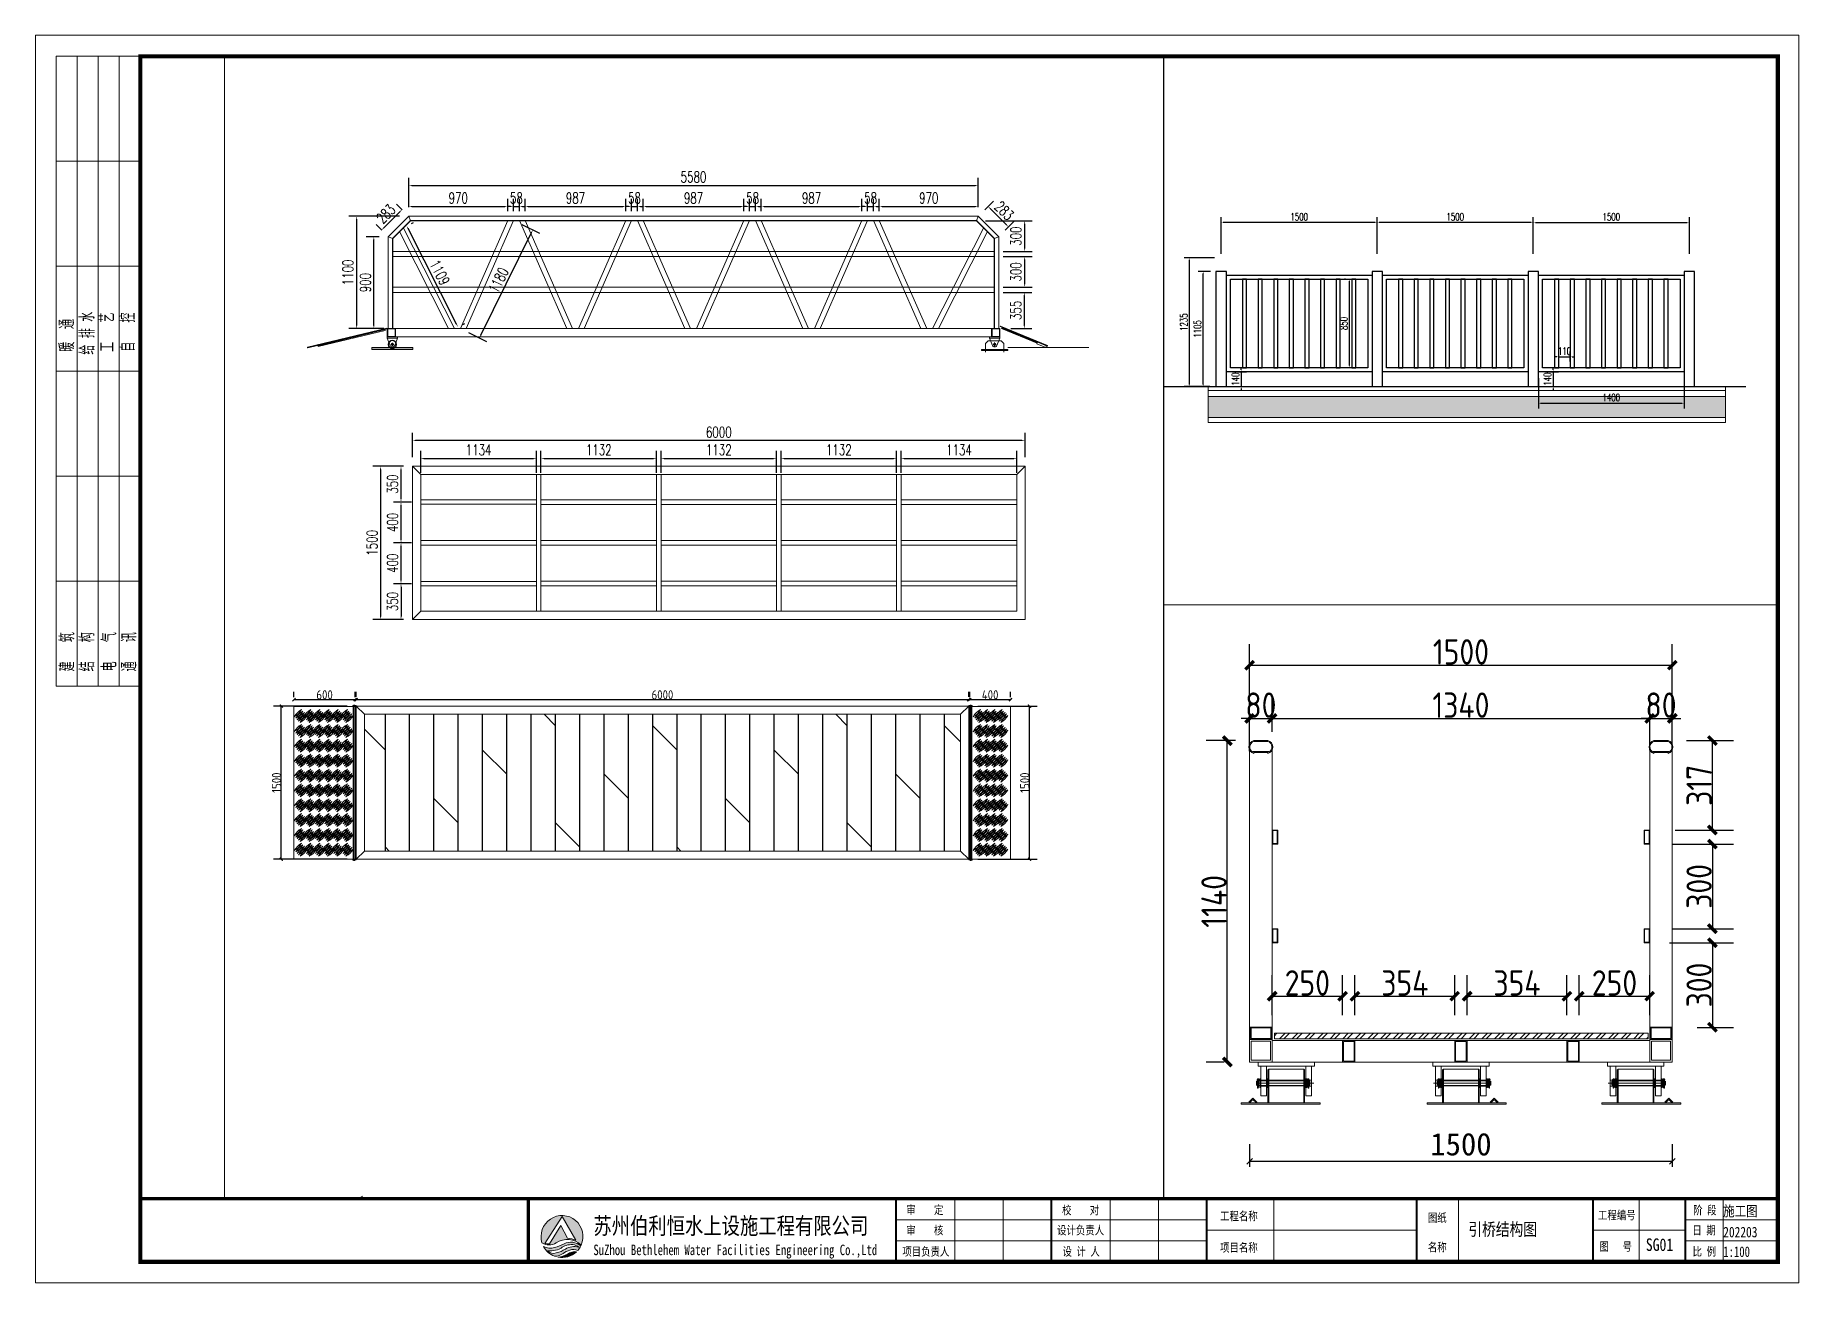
# Paper-space layout '引桥' of a CAD drawing. Extents: x 0.1 to 10.4, y 0.3 to 7.6.
# The model-space entities are those that its viewports show. They can reach past a viewport. Long polylines and large blocks are cut down to what shows.
import ezdxf

# ---------------------------------------------------------------- set-up
doc = ezdxf.new("R2010")
doc.units = 0
doc.header["$LTSCALE"] = 1000
doc.header["$MEASUREMENT"] = 0
for name, pattern in [('BLTA11-LD-L-4001_Plot Plan for Seawater Intake System_20140729$0$key plan$0${ Wide Dash }', [12, 4, -2, 4, -2]), ('CENTER2', [28.575, 19.05, -3.175, 3.175, -3.175]), ('DASHED2', [9.525, 6.35, -3.175])]:
    doc.linetypes.add(name, pattern=pattern)
doc.layers.get('0').update_dxf_attribs({"lineweight": 5})
doc.layers.add('0 [HR] Dim', color=6, linetype='Continuous', lineweight=13)
doc.layers.add('系绳栓', color=4, linetype='Continuous', lineweight=5)
for name, color, linetype in [('W-PLASTIC_RAILINGS塑木栏杆', 6, 'Continuous'), ('W-STEEL_FRAME钢架', 3, 'Continuous'), ('木地板', 32, 'Continuous')]:
    doc.layers.add(name, color=color, linetype=linetype)
doc.styles.add('-宋体', font='', dxfattribs={"width": 0.8})
doc.styles.add('_TCH_DIM', font='SIMPLEX', dxfattribs={"bigfont": 'GBCBIG'})
doc.styles.get("Standard").update_dxf_attribs({"font": 'gbenor.shx', "bigfont": 'gbcbig.shx'})
doc.styles.add('STANDARD_T3', font='simplex.shx', dxfattribs={"width": 0.7, "bigfont": 'gbcbig.shx'})
doc.styles.add('图框', font='')
doc.styles.add('宋体', font='')
doc.styles.add('黑体', font='simhei.ttf', dxfattribs={"width": 0.8})
doc.styles.get('-宋体').set_extended_font_data('SimSun')
doc.styles.get('图框').set_extended_font_data('SimSun')
doc.styles.get('宋体').set_extended_font_data('NSimSun')
doc.dimstyles.new('20', dxfattribs={"dimscale": 20, "dimtxt": 4, "dimasz": 1, "dimexe": 1, "dimexo": 3, "dimgap": 1, "dimtad": 1, "dimdec": 0, "dimzin": 0, "dimdsep": 46, "dimtxsty": '宋体', "dimblk": 'OBLIQUE', "dimcen": 0, "dimclrd": 256, "dimclre": 256, "dimclrt": 256, "dimadec": 0, "dimazin": 0, "dimtfac": 1, "dimtdec": 0, "dimtix": 1, "dimtmove": 2, "dimatfit": 3, "dimldrblk": 'OBLIQUE', "dimfxl": 3, "dimfxlon": 1, "dimtolj": 1, "dimtzin": 0, "dimarcsym": 0})
doc.dimstyles.new('W&&20', dxfattribs={"dimtxt": 70, "dimasz": 20, "dimexe": 50, "dimexo": 60, "dimgap": 20, "dimtad": 1, "dimdec": 0, "dimzin": 0, "dimdsep": 46, "dimtxsty": 'STANDARD_T3', "dimcen": 0.09, "dimclrd": 1, "dimclre": 1, "dimclrt": 7, "dimazin": 2, "dimtfac": 1, "dimtdec": 0, "dimtix": 1, "dimtmove": 2, "dimatfit": 3, "dimfxl": 100, "dimtolj": 1, "dimtzin": 0, "dimarcsym": 0})
doc.dimstyles.new('W&&30', dxfattribs={"dimtxt": 105, "dimasz": 30, "dimexe": 75, "dimexo": 90, "dimgap": 30, "dimtad": 1, "dimdec": 0, "dimzin": 0, "dimdsep": 46, "dimtxsty": 'STANDARD_T3', "dimcen": 0.09, "dimclrd": 1, "dimclre": 1, "dimclrt": 7, "dimazin": 2, "dimtfac": 1, "dimtdec": 0, "dimtix": 1, "dimtmove": 2, "dimatfit": 3, "dimfxl": 100, "dimtolj": 1, "dimtzin": 0, "dimarcsym": 0})
doc.dimstyles.new('W__30', dxfattribs={"dimtxt": 90, "dimasz": 30, "dimexe": 75, "dimexo": 90, "dimgap": 2, "dimtad": 1, "dimdec": 0, "dimzin": 0, "dimdsep": 46, "dimtxsty": 'Standard', "dimblk": 'ARCHTICK', "dimcen": 0.09, "dimclrd": 1, "dimclre": 1, "dimclrt": 2, "dimadec": 0, "dimazin": 0, "dimtfac": 1, "dimtdec": 0, "dimtix": 1, "dimtmove": 2, "dimatfit": 3, "dimldrblk": 'ARCHTICK', "dimfxl": 1, "dimtolj": 1, "dimtzin": 0, "dimarcsym": 0})

psp = doc.layouts.new('引桥')

msp = doc.modelspace()

# ---------------------------------------------------------------- blocks, each defined once
blk = doc.blocks.new('$TITLEBLK$00000187')
h = blk.add_hatch(color=140)
h.dxf.hatch_style = 1
h.paths.add_polyline_path([(-294.3, 4.5, 0.294083), (-290.89, 4.48, -0.363756), (-284.97, 3.96, 1.450144)])
h.paths.add_polyline_path([(-289.53, 10.8), (-286.23, 5.12, 0.101723), (-288.23, 5.58), (-289.84, 8.66), (-292.52, 4.26, -0.081837), (-293.64, 4.38)], flags=16)
h = blk.add_hatch(color=174)
h.paths.add_polyline_path([(-285.05, 3.78, 0.296692), (-289.05, 4.29, -0.04264), (-291.3, 3.4, -0.209747), (-293.92, 3.62, 0.179915), (-291.3, 1.33, 0.169783), (-289.28, 1.97, -0.05744), (-287.69, 2.74, -0.214092), (-285.77, 2.71, 0.064571)])
h.paths.add_polyline_path([(-288.71, 3.03, -0.084014), (-290.89, 2.08, -0.271733), (-292.96, 2.61, 0.071966), (-291.58, 2.64, 0.098278), (-289.75, 3.23, -0.072406), (-288.51, 3.9, -0.088156), (-286.96, 4.07, -0.181988), (-285.56, 3.48, 0.206106)], flags=16)
blk.add_hatch(color=174).paths.add_polyline_path([(-286.08, 2.39, 0.189728), (-288.25, 1.81, -0.126537), (-290.52, 1.1, 0.245013)])
for p, q in [((-196, 0), (-196, 15)), ((-184.5, 0), (-184.5, 15)), ((-159, 0), (-159, 15)), ((-147.5, 0), (-147.5, 15)), ((-120, 0), (-120, 15)), ((-76, 0), (-76, 15)), ((-33, 0), (-33, 15)), ((-13, 0), (-13, 15)), ((0, 0), (0, 15)), ((-136, 10), (-210, 10)), ((0, 10), (-22, 10)), ((-136, 5), (-210, 5)), ((-136, 7.5), (-86, 7.5)), ((-44, 7.5), (-22, 7.5)), ((0, 5), (-22, 5))]:
    blk.add_line(p, q)
for points, const_width in [([(-297.54, 0), (-297.54, 15), (0, 15)], 0.8), ([(-210, 0), (-210, 15)], 0.5), ([(-173, 0), (-173, 15)], 0.5), ([(-136, 0), (-136, 15)], 0.5), ([(-86, 0), (-86, 15)], 0.5), ([(-44, 0), (-44, 15)], 0.5), ([(-22, 0), (-22, 15)], 0.5)]:
    blk.add_lwpolyline(points, dxfattribs=dict(const_width=const_width))
for points in [[(-294.3, 4.5, 0.294083), (-290.89, 4.48, -0.363756), (-284.97, 3.96, 1.450144)], [(-293.64, 4.38), (-289.53, 10.8), (-286.23, 5.12, 0.101723), (-288.23, 5.58), (-289.84, 8.66), (-292.52, 4.26, -0.081837)]]:
    blk.add_lwpolyline(points, format="xyb", close=True)
for points in [[(-293.92, 3.62, 0.209747), (-291.3, 3.4, 0.04264), (-289.05, 4.29, -0.296692), (-285.05, 3.78)], [(-292.96, 2.61, 0.071966), (-291.58, 2.64, 0.098278), (-289.75, 3.23, -0.072406), (-288.51, 3.9, -0.088156), (-286.96, 4.07, -0.181988), (-285.56, 3.48, 0.206106), (-288.71, 3.03, -0.084014), (-290.89, 2.08, -0.271733), (-292.96, 2.61)], [(-291.3, 1.33, 0.169783), (-289.28, 1.97, -0.05744), (-287.69, 2.74, -0.214092), (-285.77, 2.71, -0.214092)], [(-290.52, 1.1, 0.126537), (-288.25, 1.81, -0.189728), (-286.08, 2.39, -0.189728)]]:
    blk.add_lwpolyline(points, format="xyb")
for start, end in [(208.4706, 249.2676), (258.5751, 313.6432), (318.8384, 333.6165)]:
    blk.add_arc((-289.53, 6), 5, start, end)
at = {"style": '图框'}
for s, height, width, p in [('审    定', 2, 0.8, (-207.53, 11.34)), ('校    对', 2, 0.8, (-170.43, 11.27)), ('阶 段', 2, 0.8, (-20.12, 11.27)), ('苏州伯利恒水上设施工程有限公司', 4, 0.8, (-282.06, 6.56)), ('审    核', 2, 0.8, (-207.55, 6.48)), ('设计负责人', 2, 0.8, (-171.62, 6.48)), ('工程名称', 2, 0.8, (-132.8, 9.86)), ('图纸', 2, 0.8, (-83.31, 9.46)), ('工程编号', 2, 0.8, (-42.79, 10.08)), ('日 期', 2, 0.8, (-20.31, 6.48)), ('SuZhou Bethlehem Water Facilities Engineering Co.,Ltd ', 2.5, 0.75, (-282.06, 1.57)), ('项目名称', 2, 0.8, (-132.8, 2.36)), ('名称', 2, 0.8, (-83.31, 2.46)), ('图   号', 2, 0.8, (-42.46, 2.6)), ('项目负责人', 2, 0.8, (-208.49, 1.42)), ('设 计 人', 2, 0.8, (-170.33, 1.42)), ('比 例', 2, 0.8, (-20.27, 1.42))]:
    blk.add_text(s, height=height, dxfattribs=dict(at, width=width)).set_placement(p)
for tag, p in [('审定人', (-193.68, 10.95)), ('校对', (-155.51, 10.92)), ('审核人', (-193.68, 6.03)), ('设计负责人', (-158.64, 6.23)), ('项目负责人', (-195.69, 1.11)), ('设计人', (-156.48, 1.18))]:
    blk.add_attdef(tag, p, '', height=3)
for tag, p, height, style, width in [('工程名称', (-115.66, 9.53), 3, '-宋体', 0.8), ('阶段', (-12.96, 10.81), 2.5, '黑体', 0.8), ('图名', (-73.67, 6.22), 3, '-宋体', 0.8), ('日期', (-12.96, 5.8), 2.5, '黑体', 0.8), ('项目名称', (-115.65, 1.97), 3, '-宋体', 0.8), ('图号', (-31.44, 2.55), 3, '_TCH_DIM', 0.7), ('比例', (-12.96, 1.14), 2.5, '黑体', 0.8)]:
    blk.add_attdef(tag, p, '', height=height, dxfattribs=dict(style=style, width=width))
blk = doc.blocks.new('$TITLEBLK$00000095')
for p, q in [((-150, 20), (-150, 0)), ((-150, 20), (0, 20)), ((-125, 20), (-125, 0)), ((-100, 20), (-100, 0)), ((-75, 20), (-75, 0)), ((-75, 20), (-75, 0)), ((-50, 20), (-50, 0)), ((-25, 20), (-25, 0)), ((0, 20), (0, 0)), ((-150, 15), (-75, 15)), ((-75, 15), (0, 15)), ((-150, 10), (-75, 10)), ((-75, 10), (0, 10)), ((-150, 5), (-75, 5)), ((-75, 5), (0, 5))]:
    blk.add_line(p, q)
at = {"width": 0.8}
for s, p in [('建   筑', (-146.45, 15.65)), ('暖  通', (-70.35, 15.73)), ('结   构', (-146.45, 10.91)), ('给 排 水', (-71.03, 10.9)), ('电   气', (-146.45, 5.65)), ('工   艺', (-70.35, 6.13)), ('通   讯', (-146.45, 0.88)), ('自   控', (-70.35, 1.24))]:
    blk.add_text(s, height=3.509, dxfattribs=at).set_placement(p)
blk = doc.blocks.new('rgthtyjyuk')
blk.add_lwpolyline([(0, 0), (420, 0), (420, 297), (0, 297)], close=True)
at = {"const_width": 1}
blk.add_lwpolyline([(25, 5), (415, 5), (415, 292), (25, 292)], close=True, dxfattribs=at)
at = {"const_width": 0.8}
blk.add_lwpolyline([(415, 20), (25, 20)], dxfattribs=at)
at = {"rotation": 90}
blk.add_blockref('$TITLEBLK$00000095', (25, 292), dxfattribs=at)
blk = doc.blocks.new('_ArchTick')
at = {"color": 0, "linetype": 'ByBlock', "const_width": 0.4}
blk.add_lwpolyline([(-0.5, -0.5), (0.5, 0.5)], dxfattribs=at)
blk = doc.blocks.new('*D129')
at = {"layer": 'Defpoints', "color": 0, "transparency": 16777216}
for p in [(77737.3, -11892.2), (78471.1, -11892.2), (78471.1, -13392.2)]:
    blk.add_point(p, dxfattribs=at)
at = {"layer": 'W-STEEL_FRAME钢架', "color": 1, "lineweight": -2, "transparency": 16777216}
for p, q in [((78381.1, -11892.2), (77662.3, -11892.2)), ((77737.3, -13392.2), (77737.3, -11892.2)), ((78381.1, -13392.2), (77662.3, -13392.2))]:
    blk.add_line(p, q, dxfattribs=at)
at = {"layer": 'W-STEEL_FRAME钢架', "color": 1, "lineweight": -2, "transparency": 16777216, "xscale": 30, "yscale": 30, "zscale": 30}
for p, rotation in [((77737.3, -11892.2), 90), ((77737.3, -13392.2), 270)]:
    blk.add_blockref('_ArchTick', p, dxfattribs=dict(at, rotation=rotation))
at = {"layer": 'W-STEEL_FRAME钢架', "color": 2, "transparency": 16777216, "insert": (77690.3, -12642.2), "char_height": 90, "attachment_point": 5, "rotation": 90}
blk.add_mtext('\\A1;1500', dxfattribs=at)
blk = doc.blocks.new('*U101')
at = {"color": 8, "linetype": 'Continuous'}
for p, q in [((-1.3, 2.4), (-2.7, 1.2)), ((0, 1.9), (0, -1.9)), ((-1.3, -2.4), (-2.7, -1.2))]:
    blk.add_line(p, q, dxfattribs=at)
at = {"color": 7, "linetype": 'Continuous'}
for p, q in [((24, 1.9), (0, 1.9)), ((0, 0), (25.6, 0)), ((24, 1.9), (24, 0)), ((25.6, -1.9), (25.6, 0)), ((0, -1.9), (25.6, -1.9))]:
    blk.add_line(p, q, dxfattribs=at)
for centre, radius, start, end in [((-4.1, 0), 3.7, 41.31782, 318.68218), ((-4.1, 0), 1.85, 41.31782, 318.68218), ((0, 3.6), 3.59, 221.31782, 270), ((0, -3.6), 3.59, 90, 138.68218), ((0, 3.6), 1.74, 221.31782, 270), ((0, -3.6), 1.74, 90, 138.68218)]:
    blk.add_arc(centre, radius, start, end, dxfattribs=at)
blk = doc.blocks.new('*D130')
at = {"layer": 'Defpoints', "color": 0, "transparency": 16777216}
for p in [(78461.1, -11828.8), (77861.1, -11895.2), (78461.1, -11895.2)]:
    blk.add_point(p, dxfattribs=at)
at = {"layer": 'W-STEEL_FRAME钢架', "color": 1, "lineweight": -2, "transparency": 16777216}
for p, q in [((77861.1, -11805.2), (77861.1, -11753.8)), ((78461.1, -11805.2), (78461.1, -11753.8)), ((77861.1, -11828.8), (78461.1, -11828.8))]:
    blk.add_line(p, q, dxfattribs=at)
at = {"layer": 'W-STEEL_FRAME钢架', "color": 1, "lineweight": -2, "transparency": 16777216, "xscale": 30, "yscale": 30, "zscale": 30, "rotation": 180}
blk.add_blockref('_ArchTick', (77861.1, -11828.8), dxfattribs=at)
at = {"layer": 'W-STEEL_FRAME钢架', "color": 1, "lineweight": -2, "transparency": 16777216, "xscale": 30, "yscale": 30, "zscale": 30}
blk.add_blockref('_ArchTick', (78461.1, -11828.8), dxfattribs=at)
at = {"layer": 'W-STEEL_FRAME钢架', "color": 2, "transparency": 16777216, "insert": (78161.1, -11781.8), "char_height": 90, "attachment_point": 5}
blk.add_mtext('\\A1;600', dxfattribs=at)
blk = doc.blocks.new('*D127')
at = {"layer": 'Defpoints', "color": 0, "transparency": 16777216}
for p in [(84471.1, -11892.2), (85067.3, -11892.2), (84471.1, -13392.2)]:
    blk.add_point(p, dxfattribs=at)
at = {"layer": 'W-STEEL_FRAME钢架', "color": 1, "lineweight": -2, "transparency": 16777216}
for p, q in [((84561.1, -11892.2), (85142.3, -11892.2)), ((85067.3, -13392.2), (85067.3, -11892.2)), ((84561.1, -13392.2), (85142.3, -13392.2))]:
    blk.add_line(p, q, dxfattribs=at)
at = {"layer": 'W-STEEL_FRAME钢架', "color": 1, "lineweight": -2, "transparency": 16777216, "xscale": 30, "yscale": 30, "zscale": 30}
for p, rotation in [((85067.3, -11892.2), 90), ((85067.3, -13392.2), 270)]:
    blk.add_blockref('_ArchTick', p, dxfattribs=dict(at, rotation=rotation))
at = {"layer": 'W-STEEL_FRAME钢架', "color": 2, "transparency": 16777216, "insert": (85020.3, -12642.2), "char_height": 90, "attachment_point": 5, "rotation": 90}
blk.add_mtext('\\A1;1500', dxfattribs=at)
blk = doc.blocks.new('*D159')
at = {"layer": 'Defpoints', "color": 0, "transparency": 16777216}
for p in [(84471.1, -11828.8), (78471.1, -11892.2), (84471.1, -11892.2)]:
    blk.add_point(p, dxfattribs=at)
at = {"layer": 'W-STEEL_FRAME钢架', "color": 1, "lineweight": -2, "transparency": 16777216}
for p, q in [((78471.1, -11802.2), (78471.1, -11753.8)), ((84471.1, -11802.2), (84471.1, -11753.8)), ((78471.1, -11828.8), (84471.1, -11828.8))]:
    blk.add_line(p, q, dxfattribs=at)
at = {"layer": 'W-STEEL_FRAME钢架', "color": 1, "lineweight": -2, "transparency": 16777216, "xscale": 30, "yscale": 30, "zscale": 30, "rotation": 180}
blk.add_blockref('_ArchTick', (78471.1, -11828.8), dxfattribs=at)
at = {"layer": 'W-STEEL_FRAME钢架', "color": 1, "lineweight": -2, "transparency": 16777216, "xscale": 30, "yscale": 30, "zscale": 30}
blk.add_blockref('_ArchTick', (84471.1, -11828.8), dxfattribs=at)
at = {"layer": 'W-STEEL_FRAME钢架', "color": 2, "transparency": 16777216, "insert": (81471.1, -11781.8), "char_height": 90, "attachment_point": 5}
blk.add_mtext('\\A1;6000', dxfattribs=at)
blk = doc.blocks.new('*D160')
at = {"layer": 'Defpoints', "color": 0, "transparency": 16777216}
for p in [(84881.1, -11828.8), (84481.1, -11895.2), (84881.1, -11895.2)]:
    blk.add_point(p, dxfattribs=at)
at = {"layer": 'W-STEEL_FRAME钢架', "color": 1, "lineweight": -2, "transparency": 16777216}
for p, q in [((84481.1, -11805.2), (84481.1, -11753.8)), ((84881.1, -11805.2), (84881.1, -11753.8)), ((84481.1, -11828.8), (84881.1, -11828.8))]:
    blk.add_line(p, q, dxfattribs=at)
at = {"layer": 'W-STEEL_FRAME钢架', "color": 1, "lineweight": -2, "transparency": 16777216, "xscale": 30, "yscale": 30, "zscale": 30, "rotation": 180}
blk.add_blockref('_ArchTick', (84481.1, -11828.8), dxfattribs=at)
at = {"layer": 'W-STEEL_FRAME钢架', "color": 1, "lineweight": -2, "transparency": 16777216, "xscale": 30, "yscale": 30, "zscale": 30}
blk.add_blockref('_ArchTick', (84881.1, -11828.8), dxfattribs=at)
at = {"layer": 'W-STEEL_FRAME钢架', "color": 2, "transparency": 16777216, "insert": (84681.1, -11781.8), "char_height": 90, "attachment_point": 5}
blk.add_mtext('\\A1;400', dxfattribs=at)
blk = doc.blocks.new('_Oblique')
at = {"color": 0, "linetype": 'ByBlock', "lineweight": -2}
blk.add_line((-0.5, -0.5), (0.5, 0.5), dxfattribs=at)
blk = doc.blocks.new('*D139')
at = {"lineweight": -2, "transparency": 16777216}
for p, q in [((86787.2, -8498.5), (86787.2, -8578.5)), ((88287.2, -8498.5), (88287.2, -8578.5)), ((86787.2, -8558.5), (88287.2, -8558.5))]:
    blk.add_line(p, q, dxfattribs=at)
at = {"layer": 'Defpoints', "color": 0, "transparency": 16777216}
for p in [(86787.2, -8206.5), (88287.2, -8206.5), (88287.2, -8558.5)]:
    blk.add_point(p, dxfattribs=at)
at = {"lineweight": -2, "transparency": 16777216, "xscale": 20, "yscale": 20, "zscale": 20, "rotation": 180}
blk.add_blockref('_Oblique', (86787.2, -8558.5), dxfattribs=at)
at = {"lineweight": -2, "transparency": 16777216, "xscale": 20, "yscale": 20, "zscale": 20}
blk.add_blockref('_Oblique', (88287.2, -8558.5), dxfattribs=at)
at = {"transparency": 16777216, "insert": (87537.2, -8498.5), "char_height": 80, "attachment_point": 5, "style": '宋体'}
blk.add_mtext('\\A1;1500', dxfattribs=at)
blk = doc.blocks.new('*U110')
blk.add_lwpolyline([(-15, 0), (-15, 3), (15, 3), (15, 0)], close=True)
blk = doc.blocks.new('*U109')
blk.add_lwpolyline([(-15, 0), (-15, 3), (15, 3), (15, 0)], close=True)
blk = doc.blocks.new('34')
for p, q in [((-1428267.1, 1516598.3), (-1428267.1, 1516478.3)), ((-1428143.1, 1516598.3), (-1428143.1, 1516478.3)), ((-1428286.1, 1516556.3), (-1428289.1, 1516554.6)), ((-1428289.1, 1516542), (-1428289.1, 1516554.6)), ((-1428286.1, 1516540.3), (-1428289.1, 1516542)), ((-1428286.1, 1516556.3), (-1428102.1, 1516556.3)), ((-1428286.1, 1516556.3), (-1428286.1, 1516540.3)), ((-1428102.1, 1516540.3), (-1428286.1, 1516540.3)), ((-1428102.1, 1516556.3), (-1428099.1, 1516554.6)), ((-1428102.1, 1516556.3), (-1428102.1, 1516540.3)), ((-1428102.1, 1516540.3), (-1428099.1, 1516542))]:
    blk.add_line(p, q)
at = {"color": 3, "linetype": 'CENTER2'}
for p, q in [((-1428303, 1516548.3), (-1428267.2, 1516548.3)), ((-1428134.7, 1516548.3), (-1428275.6, 1516548.3)), ((-1428107.2, 1516548.3), (-1428143, 1516548.3))]:
    blk.add_line(p, q, dxfattribs=at)
at = {"linetype": 'DASHED2'}
for p, q in [((-1428295.1, 1516559.3), (-1428275.1, 1516559.3)), ((-1428295.1, 1516537.3), (-1428275.1, 1516537.3)), ((-1428140.1, 1516558.4), (-1428270.1, 1516558.4)), ((-1428140.1, 1516538.2), (-1428270.1, 1516538.2)), ((-1428115.1, 1516559.3), (-1428135.1, 1516559.3)), ((-1428115.1, 1516537.3), (-1428135.1, 1516537.3))]:
    blk.add_line(p, q, dxfattribs=at)
at = {"color": 8, "linetype": 'Continuous', "lineweight": 15}
for p, q in [((-1428285.6, 1516557.6), (-1428284.4, 1516559)), ((-1428281.3, 1516556.3), (-1428285, 1516556.3)), ((-1428280.7, 1516557.6), (-1428281.9, 1516559))]:
    blk.add_line(p, q, dxfattribs=at)
at = {"color": 7, "linetype": 'Continuous', "lineweight": 15}
for p, q in [((-1428285, 1516556.3), (-1428285, 1516530.7)), ((-1428285, 1516530.7), (-1428283.1, 1516530.7)), ((-1428283.1, 1516556.3), (-1428283.1, 1516530.7)), ((-1428281.3, 1516532.3), (-1428283.1, 1516532.3)), ((-1428281.3, 1516532.3), (-1428281.3, 1516556.3))]:
    blk.add_line(p, q, dxfattribs=at)
for points in [[(-1428305.1, 1516623.3), (-1428105.1, 1516623.3), (-1428105.1, 1516608.3), (-1428305.1, 1516608.3)], [(-1428295.1, 1516608.3), (-1428275.1, 1516608.3), (-1428275.1, 1516503.3), (-1428295.1, 1516503.3)], [(-1428143.1, 1516478.3), (-1428267.1, 1516478.3), (-1428270.1, 1516481.3), (-1428270.1, 1516595.3), (-1428267.1, 1516598.3), (-1428143.1, 1516598.3), (-1428140.1, 1516595.3), (-1428140.1, 1516481.3)], [(-1428135.1, 1516608.3), (-1428115.1, 1516608.3), (-1428115.1, 1516503.3), (-1428135.1, 1516503.3)], [(-1428275.1, 1516533.3), (-1428278.1, 1516533.3), (-1428278.1, 1516563.3), (-1428275.1, 1516563.3)], [(-1428271.1, 1516533.3), (-1428274.1, 1516533.3), (-1428274.1, 1516563.3), (-1428271.1, 1516563.3)], [(-1428045, 1516474.3), (-1428325, 1516474.3), (-1428325, 1516478.3), (-1428045, 1516478.3)], [(-1428087, 1516494.6), (-1428072.9, 1516480.4), (-1428075, 1516478.3), (-1428087, 1516490.3), (-1428099.1, 1516478.3), (-1428101.2, 1516480.4)]]:
    blk.add_lwpolyline(points, close=True)
blk.add_lwpolyline([(-1428099.1, 1516542), (-1428099.1, 1516554.6)])
for centre in [(-1428283.1, 1516548.3), (-1428105.1, 1516548.3)]:
    blk.add_circle(centre, 2)
for centre, radius, start, end in [((-1428283.1, 1516560.4), 3.7, 311.31782, 228.68218), ((-1428286.7, 1516556.3), 1.74, 0, 48.68218), ((-1428283.1, 1516560.4), 1.85, 311.31782, 228.68218), ((-1428286.7, 1516556.3), 3.59, 0, 48.68218), ((-1428279.5, 1516556.3), 3.59, 131.31782, 180), ((-1428279.5, 1516556.3), 1.74, 131.31782, 180)]:
    blk.add_arc(centre, radius, start, end, dxfattribs=at)
at = {"xscale": -1}
for name, p, rotation in [('*U110', (-1428140.1, 1516548.3), 270), ('*U109', (-1428114.1, 1516548.3), 270), ('*U101', (-1428105.1, 1516556.3), 90)]:
    blk.add_blockref(name, p, dxfattribs=dict(at, rotation=rotation))
blk = doc.blocks.new('*D147')
at = {"color": 1, "lineweight": -2, "transparency": 16777216}
for p, q in [((86787.2, -7035), (86787.2, -6912.5)), ((86867.2, -7035), (86867.2, -6912.5)), ((86787.2, -6987.5), (86757.2, -6987.5)), ((86787.2, -6987.5), (86867.2, -6987.5)), ((86867.2, -6987.5), (86897.2, -6987.5))]:
    blk.add_line(p, q, dxfattribs=at)
at = {"layer": 'Defpoints', "color": 0, "transparency": 16777216}
for p in [(86867.2, -6987.5), (86787.2, -7125), (86867.2, -7125)]:
    blk.add_point(p, dxfattribs=at)
at = {"color": 1, "lineweight": -2, "transparency": 16777216, "xscale": 30, "yscale": 30, "zscale": 30}
blk.add_blockref('_ArchTick', (86787.2, -6987.5), dxfattribs=at)
at = {"color": 1, "lineweight": -2, "transparency": 16777216, "xscale": 30, "yscale": 30, "zscale": 30, "rotation": 180}
blk.add_blockref('_ArchTick', (86867.2, -6987.5), dxfattribs=at)
at = {"color": 2, "transparency": 16777216, "insert": (86827.2, -6940.5), "char_height": 90, "attachment_point": 5}
blk.add_mtext('\\A1;80', dxfattribs=at)
blk = doc.blocks.new('*D148')
at = {"color": 1, "lineweight": -2, "transparency": 16777216}
for p, q in [((88207.2, -7099.8), (88207.2, -6912.5)), ((88287.2, -7099.8), (88287.2, -6912.5)), ((88207.2, -6987.5), (88177.2, -6987.5)), ((88207.2, -6987.5), (88287.2, -6987.5)), ((88287.2, -6987.5), (88317.2, -6987.5))]:
    blk.add_line(p, q, dxfattribs=at)
at = {"layer": 'Defpoints', "color": 0, "transparency": 16777216}
for p in [(88287.2, -6987.5), (88207.2, -7189.8), (88287.2, -7189.8)]:
    blk.add_point(p, dxfattribs=at)
at = {"color": 1, "lineweight": -2, "transparency": 16777216, "xscale": 30, "yscale": 30, "zscale": 30}
blk.add_blockref('_ArchTick', (88207.2, -6987.5), dxfattribs=at)
at = {"color": 1, "lineweight": -2, "transparency": 16777216, "xscale": 30, "yscale": 30, "zscale": 30, "rotation": 180}
blk.add_blockref('_ArchTick', (88287.2, -6987.5), dxfattribs=at)
at = {"color": 2, "transparency": 16777216, "insert": (88247.2, -6940.5), "char_height": 90, "attachment_point": 5}
blk.add_mtext('\\A1;80', dxfattribs=at)
blk = doc.blocks.new('*D149')
at = {"color": 1, "lineweight": -2, "transparency": 16777216}
for p, q in [((86867.2, -7035), (86867.2, -6912.5)), ((88207.2, -7035), (88207.2, -6912.5)), ((86867.2, -6987.5), (88207.2, -6987.5))]:
    blk.add_line(p, q, dxfattribs=at)
at = {"layer": 'Defpoints', "color": 0, "transparency": 16777216}
for p in [(88207.2, -6987.5), (86867.2, -7125), (88207.2, -7125)]:
    blk.add_point(p, dxfattribs=at)
at = {"color": 1, "lineweight": -2, "transparency": 16777216, "xscale": 30, "yscale": 30, "zscale": 30, "rotation": 180}
blk.add_blockref('_ArchTick', (86867.2, -6987.5), dxfattribs=at)
at = {"color": 1, "lineweight": -2, "transparency": 16777216, "xscale": 30, "yscale": 30, "zscale": 30}
blk.add_blockref('_ArchTick', (88207.2, -6987.5), dxfattribs=at)
at = {"color": 2, "transparency": 16777216, "insert": (87537.2, -6940.5), "char_height": 90, "attachment_point": 5}
blk.add_mtext('\\A1;1340', dxfattribs=at)
blk = doc.blocks.new('*D150')
at = {"color": 1, "lineweight": -2, "transparency": 16777216}
for p, q in [((86787.2, -7103.8), (86787.2, -6723.6)), ((88287.2, -7103.8), (88287.2, -6723.6)), ((86787.2, -6798.6), (88287.2, -6798.6))]:
    blk.add_line(p, q, dxfattribs=at)
at = {"layer": 'Defpoints', "color": 0, "transparency": 16777216}
for p in [(88287.2, -6798.6), (86787.2, -7193.8), (88287.2, -7193.8)]:
    blk.add_point(p, dxfattribs=at)
at = {"color": 1, "lineweight": -2, "transparency": 16777216, "xscale": 30, "yscale": 30, "zscale": 30, "rotation": 180}
blk.add_blockref('_ArchTick', (86787.2, -6798.6), dxfattribs=at)
at = {"color": 1, "lineweight": -2, "transparency": 16777216, "xscale": 30, "yscale": 30, "zscale": 30}
blk.add_blockref('_ArchTick', (88287.2, -6798.6), dxfattribs=at)
at = {"color": 2, "transparency": 16777216, "insert": (87537.2, -6751.6), "char_height": 90, "attachment_point": 5}
blk.add_mtext('\\A1;1500', dxfattribs=at)
blk = doc.blocks.new('*D131')
at = {"color": 1, "lineweight": -2, "transparency": 16777216}
for p, q in [((86737.2, -7066.5), (86633.1, -7066.5)), ((86708.1, -8206.5), (86708.1, -7066.5)), ((86697.2, -8206.5), (86633.1, -8206.5))]:
    blk.add_line(p, q, dxfattribs=at)
at = {"layer": 'Defpoints', "color": 0, "transparency": 16777216}
for p in [(86708.1, -7066.5), (86827.2, -7066.5), (86787.2, -8206.5)]:
    blk.add_point(p, dxfattribs=at)
at = {"color": 1, "lineweight": -2, "transparency": 16777216, "xscale": 30, "yscale": 30, "zscale": 30}
for p, rotation in [((86708.1, -7066.5), 90), ((86708.1, -8206.5), 270)]:
    blk.add_blockref('_ArchTick', p, dxfattribs=dict(at, rotation=rotation))
at = {"color": 2, "transparency": 16777216, "insert": (86661.1, -7636.5), "char_height": 90, "attachment_point": 5, "rotation": 90}
blk.add_mtext('\\A1;1140', dxfattribs=at)
blk = doc.blocks.new('*D132')
at = {"color": 1, "lineweight": -2, "transparency": 16777216}
for p, q in [((88337.2, -7066.5), (88504.6, -7066.5)), ((88429.6, -7383.5), (88429.6, -7066.5)), ((88297.2, -7383.5), (88504.6, -7383.5))]:
    blk.add_line(p, q, dxfattribs=at)
at = {"layer": 'Defpoints', "color": 0, "transparency": 16777216}
for p in [(88247.2, -7066.5), (88429.6, -7066.5), (88207.2, -7383.5)]:
    blk.add_point(p, dxfattribs=at)
at = {"color": 1, "lineweight": -2, "transparency": 16777216, "xscale": 30, "yscale": 30, "zscale": 30}
for p, rotation in [((88429.6, -7066.5), 90), ((88429.6, -7383.5), 270)]:
    blk.add_blockref('_ArchTick', p, dxfattribs=dict(at, rotation=rotation))
at = {"color": 2, "transparency": 16777216, "insert": (88382.6, -7225), "char_height": 90, "attachment_point": 5, "rotation": 90}
blk.add_mtext('\\A1;317', dxfattribs=at)
blk = doc.blocks.new('*D133')
at = {"color": 1, "lineweight": -2, "transparency": 16777216}
for p, q in [((88287.2, -7433.5), (88504.6, -7433.5)), ((88429.6, -7433.5), (88429.6, -7733.5)), ((88287.2, -7733.5), (88504.6, -7733.5))]:
    blk.add_line(p, q, dxfattribs=at)
at = {"layer": 'Defpoints', "color": 0, "transparency": 16777216}
for p in [(88197.2, -7433.5), (88197.2, -7733.5), (88429.6, -7733.5)]:
    blk.add_point(p, dxfattribs=at)
at = {"color": 1, "lineweight": -2, "transparency": 16777216, "xscale": 30, "yscale": 30, "zscale": 30}
for p, rotation in [((88429.6, -7433.5), 90), ((88429.6, -7733.5), 270)]:
    blk.add_blockref('_ArchTick', p, dxfattribs=dict(at, rotation=rotation))
at = {"color": 2, "transparency": 16777216, "insert": (88382.6, -7583.5), "char_height": 90, "attachment_point": 5, "rotation": 90}
blk.add_mtext('\\A1;300', dxfattribs=at)
blk = doc.blocks.new('*D113')
at = {"color": 1, "lineweight": -2, "transparency": 16777216}
for p, q in [((88277.2, -7783.5), (88504.6, -7783.5)), ((88429.6, -7783.5), (88429.6, -8083.5)), ((88375.1, -8083.5), (88504.6, -8083.5))]:
    blk.add_line(p, q, dxfattribs=at)
at = {"layer": 'Defpoints', "color": 0, "transparency": 16777216}
for p in [(88187.2, -7783.5), (88285.1, -8083.5), (88429.6, -8083.5)]:
    blk.add_point(p, dxfattribs=at)
at = {"color": 1, "lineweight": -2, "transparency": 16777216, "xscale": 30, "yscale": 30, "zscale": 30}
for p, rotation in [((88429.6, -7783.5), 90), ((88429.6, -8083.5), 270)]:
    blk.add_blockref('_ArchTick', p, dxfattribs=dict(at, rotation=rotation))
at = {"color": 2, "transparency": 16777216, "insert": (88382.6, -7933.5), "char_height": 90, "attachment_point": 5, "rotation": 90}
blk.add_mtext('\\A1;300', dxfattribs=at)
blk = doc.blocks.new('*D134')
at = {"color": 1, "lineweight": -2, "transparency": 16777216}
for p, q in [((86867.2, -8040.5), (86867.2, -7898)), ((87117.2, -8040.5), (87117.2, -7898)), ((86867.2, -7973), (87117.2, -7973))]:
    blk.add_line(p, q, dxfattribs=at)
at = {"layer": 'Defpoints', "color": 0, "transparency": 16777216}
for p in [(87117.2, -7973), (86867.2, -8130.5), (87117.2, -8130.5)]:
    blk.add_point(p, dxfattribs=at)
at = {"color": 1, "lineweight": -2, "transparency": 16777216, "xscale": 30, "yscale": 30, "zscale": 30, "rotation": 180}
blk.add_blockref('_ArchTick', (86867.2, -7973), dxfattribs=at)
at = {"color": 1, "lineweight": -2, "transparency": 16777216, "xscale": 30, "yscale": 30, "zscale": 30}
blk.add_blockref('_ArchTick', (87117.2, -7973), dxfattribs=at)
at = {"color": 2, "transparency": 16777216, "insert": (86992.2, -7926), "char_height": 90, "attachment_point": 5}
blk.add_mtext('\\A1;250', dxfattribs=at)
blk = doc.blocks.new('*D135')
at = {"color": 1, "lineweight": -2, "transparency": 16777216}
for p, q in [((87161.2, -8040.5), (87161.2, -7898)), ((87515.2, -8040.5), (87515.2, -7898)), ((87161.2, -7973), (87515.2, -7973))]:
    blk.add_line(p, q, dxfattribs=at)
at = {"layer": 'Defpoints', "color": 0, "transparency": 16777216}
for p in [(87515.2, -7973), (87161.2, -8130.5), (87515.2, -8130.5)]:
    blk.add_point(p, dxfattribs=at)
at = {"color": 1, "lineweight": -2, "transparency": 16777216, "xscale": 30, "yscale": 30, "zscale": 30, "rotation": 180}
blk.add_blockref('_ArchTick', (87161.2, -7973), dxfattribs=at)
at = {"color": 1, "lineweight": -2, "transparency": 16777216, "xscale": 30, "yscale": 30, "zscale": 30}
blk.add_blockref('_ArchTick', (87515.2, -7973), dxfattribs=at)
at = {"color": 2, "transparency": 16777216, "insert": (87338.2, -7926), "char_height": 90, "attachment_point": 5}
blk.add_mtext('\\A1;354', dxfattribs=at)
blk = doc.blocks.new('*D136')
at = {"color": 1, "lineweight": -2, "transparency": 16777216}
for p, q in [((87559.2, -8040.5), (87559.2, -7898)), ((87913.2, -8040.5), (87913.2, -7898)), ((87559.2, -7973), (87913.2, -7973))]:
    blk.add_line(p, q, dxfattribs=at)
at = {"layer": 'Defpoints', "color": 0, "transparency": 16777216}
for p in [(87913.2, -7973), (87559.2, -8130.5), (87913.2, -8130.5)]:
    blk.add_point(p, dxfattribs=at)
at = {"color": 1, "lineweight": -2, "transparency": 16777216, "xscale": 30, "yscale": 30, "zscale": 30, "rotation": 180}
blk.add_blockref('_ArchTick', (87559.2, -7973), dxfattribs=at)
at = {"color": 1, "lineweight": -2, "transparency": 16777216, "xscale": 30, "yscale": 30, "zscale": 30}
blk.add_blockref('_ArchTick', (87913.2, -7973), dxfattribs=at)
at = {"color": 2, "transparency": 16777216, "insert": (87736.2, -7926), "char_height": 90, "attachment_point": 5}
blk.add_mtext('\\A1;354', dxfattribs=at)
blk = doc.blocks.new('*D137')
at = {"color": 1, "lineweight": -2, "transparency": 16777216}
for p, q in [((87957.2, -8040.5), (87957.2, -7898)), ((88207.2, -8040.5), (88207.2, -7898)), ((87957.2, -7973), (88207.2, -7973))]:
    blk.add_line(p, q, dxfattribs=at)
at = {"layer": 'Defpoints', "color": 0, "transparency": 16777216}
for p in [(88207.2, -7973), (87957.2, -8130.5), (88207.2, -8130.5)]:
    blk.add_point(p, dxfattribs=at)
at = {"color": 1, "lineweight": -2, "transparency": 16777216, "xscale": 30, "yscale": 30, "zscale": 30, "rotation": 180}
blk.add_blockref('_ArchTick', (87957.2, -7973), dxfattribs=at)
at = {"color": 1, "lineweight": -2, "transparency": 16777216, "xscale": 30, "yscale": 30, "zscale": 30}
blk.add_blockref('_ArchTick', (88207.2, -7973), dxfattribs=at)
at = {"color": 2, "transparency": 16777216, "insert": (88082.2, -7926), "char_height": 90, "attachment_point": 5}
blk.add_mtext('\\A1;250', dxfattribs=at)
blk = doc.blocks.new('*U105')
for centre, start, end in [((175.1, 0), 164.06078, 195.93922), ((-175.1, 0), 344.06078, 15.93922)]:
    blk.add_arc(centre, 182.1, start, end)
blk = doc.blocks.new('*U106')
at = {"color": 0, "linetype": 'ByBlock', "lineweight": -2, "transparency": 16777216}
for p in [(0, 0), (20, 0), (40, 0), (60, 0), (80, 0)]:
    blk.add_blockref('*U105', p, dxfattribs=at)
blk = doc.blocks.new('*U107')
at = {"rotation": 135.0000000003769}
blk.add_blockref('*U106', (28.3, -28.3), dxfattribs=at)
blk = doc.blocks.new('*U108')
at = {"color": 0, "linetype": 'ByBlock', "lineweight": -2, "transparency": 16777216}
for p in [(-450, 1309.6), (-360, 1309.6), (-270, 1309.6), (-180, 1309.6), (-90, 1309.6), (0, 1309.6), (-450, 1164.1), (-360, 1164.1), (-270, 1164.1), (-180, 1164.1), (-90, 1164.1), (0, 1164.1), (-450, 1018.6), (-360, 1018.6), (-270, 1018.6), (-180, 1018.6), (-90, 1018.6), (0, 1018.6), (-450, 873), (-360, 873), (-270, 873), (-180, 873), (-90, 873), (0, 873), (-450, 727.5), (-360, 727.5), (-270, 727.5), (-180, 727.5), (-90, 727.5), (0, 727.5), (-450, 582), (-360, 582), (-270, 582), (-180, 582), (-90, 582), (0, 582), (-450, 436.5), (-360, 436.5), (-270, 436.5), (-180, 436.5), (-90, 436.5), (0, 436.5), (-450, 291), (-360, 291), (-270, 291), (-180, 291), (-90, 291), (0, 291), (-450, 145.5), (-360, 145.5), (-270, 145.5), (-180, 145.5), (-90, 145.5), (0, 145.5), (-450, 0), (-360, 0), (-270, 0), (-180, 0), (-90, 0), (0, 0)]:
    blk.add_blockref('*U107', p, dxfattribs=at)
blk = doc.blocks.new('*U111')
at = {"color": 0, "linetype": 'ByBlock', "lineweight": -2, "transparency": 16777216}
for p in [(0, 654.8), (0, 509.3), (0, 363.8), (0, 218.3), (0, 72.8), (0, -72.8), (0, -218.3), (0, -363.8), (0, -509.3), (0, -654.8)]:
    blk.add_blockref('*U107', p, dxfattribs=at)
blk = doc.blocks.new('*U112')
at = {"color": 0, "linetype": 'ByBlock', "lineweight": -2, "transparency": 16777216}
for p in [(-212.3, 0), (-141.6, 0), (-70.8, 0), (0, 0)]:
    blk.add_blockref('*U111', p, dxfattribs=at)
blk = doc.blocks.new('*U196')
at = {"layer": 'W-PLASTIC_RAILINGS塑木栏杆'}
blk.add_lwpolyline([(-20, -425), (20, -425), (20, 425), (-20, 425)], close=True, dxfattribs=at)
blk = doc.blocks.new('*U197')
at = {"layer": 'W-PLASTIC_RAILINGS塑木栏杆', "color": 0, "linetype": 'ByBlock', "lineweight": -2, "transparency": 16777216}
for p in [(0, 0), (150, 0), (300, 0), (450, 0), (600, 0), (750, 0), (900, 0), (1050, 0)]:
    blk.add_blockref('*U196', p, dxfattribs=at)
blk = doc.blocks.new('*U198')
at = {"layer": 'W-PLASTIC_RAILINGS塑木栏杆'}
blk.add_lwpolyline([(-20, -425), (20, -425), (20, 425), (-20, 425)], close=True, dxfattribs=at)
blk = doc.blocks.new('*U199')
at = {"layer": 'W-PLASTIC_RAILINGS塑木栏杆', "color": 0, "linetype": 'ByBlock', "lineweight": -2, "transparency": 16777216}
for p in [(0, 0), (150, 0), (300, 0), (450, 0), (600, 0), (750, 0), (900, 0), (1050, 0)]:
    blk.add_blockref('*U198', p, dxfattribs=at)
blk = doc.blocks.new('*U200')
at = {"layer": 'W-PLASTIC_RAILINGS塑木栏杆'}
blk.add_lwpolyline([(-20, -425), (20, -425), (20, 425), (-20, 425)], close=True, dxfattribs=at)
blk = doc.blocks.new('*U201')
at = {"layer": 'W-PLASTIC_RAILINGS塑木栏杆', "color": 0, "linetype": 'ByBlock', "lineweight": -2, "transparency": 16777216}
for p in [(0, 0), (150, 0), (300, 0), (450, 0), (600, 0), (750, 0), (900, 0), (1050, 0)]:
    blk.add_blockref('*U200', p, dxfattribs=at)
blk = doc.blocks.new('*D202')
at = {"layer": 'Defpoints', "color": 0, "transparency": 16777216}
for p in [(116670.5, 44406.5), (115170.5, 44046.5), (116670.5, 44046.5)]:
    blk.add_point(p, dxfattribs=at)
at = {"layer": 'W-STEEL_FRAME钢架', "color": 1, "lineweight": -2, "transparency": 16777216}
for p, q in [((115170.5, 44106.5), (115170.5, 44456.5)), ((116670.5, 44106.5), (116670.5, 44456.5)), ((115190.5, 44406.5), (116650.5, 44406.5))]:
    blk.add_line(p, q, dxfattribs=at)
at = {"layer": 'W-STEEL_FRAME钢架', "color": 1, "transparency": 16777216}
for points in [[(115190.5, 44409.8), (115190.5, 44403.2), (115170.5, 44406.5)], [(116650.5, 44409.8), (116650.5, 44403.2), (116670.5, 44406.5)]]:
    blk.add_solid(points, dxfattribs=at)
at = {"layer": 'W-STEEL_FRAME钢架', "color": 7, "transparency": 16777216, "insert": (115920.5, 44461.5), "char_height": 70, "attachment_point": 5, "style": 'STANDARD_T3'}
blk.add_mtext('\\A1;1500', dxfattribs=at)
blk = doc.blocks.new('*D203')
at = {"layer": 'Defpoints', "color": 0, "transparency": 16777216}
for p in [(113670.5, 44406.5), (113670.5, 44046.5), (115170.5, 44046.5)]:
    blk.add_point(p, dxfattribs=at)
at = {"layer": 'W-STEEL_FRAME钢架', "color": 1, "lineweight": -2, "transparency": 16777216}
for p, q in [((113670.5, 44106.5), (113670.5, 44456.5)), ((115170.5, 44106.5), (115170.5, 44456.5)), ((115150.5, 44406.5), (113690.5, 44406.5))]:
    blk.add_line(p, q, dxfattribs=at)
at = {"layer": 'W-STEEL_FRAME钢架', "color": 1, "transparency": 16777216}
for points in [[(113690.5, 44409.8), (113690.5, 44403.2), (113670.5, 44406.5)], [(115150.5, 44409.8), (115150.5, 44403.2), (115170.5, 44406.5)]]:
    blk.add_solid(points, dxfattribs=at)
at = {"layer": 'W-STEEL_FRAME钢架', "color": 7, "transparency": 16777216, "insert": (114420.5, 44461.5), "char_height": 70, "attachment_point": 5, "style": 'STANDARD_T3'}
blk.add_mtext('\\A1;1500', dxfattribs=at)
blk = doc.blocks.new('*D204')
at = {"layer": 'Defpoints', "color": 0, "transparency": 16777216}
for p in [(112170.5, 44406.5), (112170.5, 44046.5), (113670.5, 44046.5)]:
    blk.add_point(p, dxfattribs=at)
at = {"layer": 'W-STEEL_FRAME钢架', "color": 1, "lineweight": -2, "transparency": 16777216}
for p, q in [((112170.5, 44106.5), (112170.5, 44456.5)), ((113670.5, 44106.5), (113670.5, 44456.5)), ((113650.5, 44406.5), (112190.5, 44406.5))]:
    blk.add_line(p, q, dxfattribs=at)
at = {"layer": 'W-STEEL_FRAME钢架', "color": 1, "transparency": 16777216}
for points in [[(112190.5, 44409.8), (112190.5, 44403.2), (112170.5, 44406.5)], [(113650.5, 44409.8), (113650.5, 44403.2), (113670.5, 44406.5)]]:
    blk.add_solid(points, dxfattribs=at)
at = {"layer": 'W-STEEL_FRAME钢架', "color": 7, "transparency": 16777216, "insert": (112920.5, 44461.5), "char_height": 70, "attachment_point": 5, "style": 'STANDARD_T3'}
blk.add_mtext('\\A1;1500', dxfattribs=at)
blk = doc.blocks.new('*D205')
at = {"layer": 'Defpoints', "color": 0, "transparency": 16777216}
for p in [(115525.5, 43116.4), (115415.5, 43011.5), (115525.5, 43011.5)]:
    blk.add_point(p, dxfattribs=at)
at = {"layer": 'W-STEEL_FRAME钢架', "color": 1, "lineweight": -2, "transparency": 16777216}
for p, q in [((115415.5, 43071.5), (115415.5, 43166.4)), ((115525.5, 43071.5), (115525.5, 43166.4)), ((115395.5, 43116.4), (115375.5, 43116.4)), ((115415.5, 43116.4), (115525.5, 43116.4)), ((115545.5, 43116.4), (115565.5, 43116.4))]:
    blk.add_line(p, q, dxfattribs=at)
at = {"layer": 'W-STEEL_FRAME钢架', "color": 1, "transparency": 16777216}
for points in [[(115395.5, 43119.7), (115395.5, 43113), (115415.5, 43116.4)], [(115545.5, 43119.7), (115545.5, 43113), (115525.5, 43116.4)]]:
    blk.add_solid(points, dxfattribs=at)
at = {"layer": 'W-STEEL_FRAME钢架', "color": 7, "transparency": 16777216, "insert": (115470.5, 43171.4), "char_height": 70, "attachment_point": 5, "style": 'STANDARD_T3'}
blk.add_mtext('\\A1;110', dxfattribs=at)
blk = doc.blocks.new('*D206')
at = {"layer": 'Defpoints', "color": 0, "transparency": 16777216}
for p in [(115220.5, 42971.5), (116620.5, 42971.5), (116620.5, 42671)]:
    blk.add_point(p, dxfattribs=at)
at = {"layer": 'W-STEEL_FRAME钢架', "color": 1, "lineweight": -2, "transparency": 16777216}
for p, q in [((115220.5, 42911.5), (115220.5, 42621)), ((116620.5, 42911.5), (116620.5, 42621)), ((115240.5, 42671), (116600.5, 42671))]:
    blk.add_line(p, q, dxfattribs=at)
at = {"layer": 'W-STEEL_FRAME钢架', "color": 1, "transparency": 16777216}
for points in [[(115240.5, 42674.3), (115240.5, 42667.7), (115220.5, 42671)], [(116600.5, 42674.3), (116600.5, 42667.7), (116620.5, 42671)]]:
    blk.add_solid(points, dxfattribs=at)
at = {"layer": 'W-STEEL_FRAME钢架', "color": 7, "transparency": 16777216, "insert": (115920.5, 42726), "char_height": 70, "attachment_point": 5, "style": 'STANDARD_T3'}
blk.add_mtext('\\A1;1400', dxfattribs=at)
blk = doc.blocks.new('*D207')
at = {"layer": 'Defpoints', "color": 0, "transparency": 16777216}
for p in [(115220.5, 42971.5), (115220.5, 42831.5), (115361.8, 42831.5)]:
    blk.add_point(p, dxfattribs=at)
at = {"layer": 'W-STEEL_FRAME钢架', "color": 1, "lineweight": -2, "transparency": 16777216}
for p, q in [((115361.8, 42991.5), (115361.8, 43011.5)), ((115280.5, 42971.5), (115411.8, 42971.5)), ((115361.8, 42971.5), (115361.8, 42831.5)), ((115280.5, 42831.5), (115411.8, 42831.5)), ((115361.8, 42811.5), (115361.8, 42791.5))]:
    blk.add_line(p, q, dxfattribs=at)
at = {"layer": 'W-STEEL_FRAME钢架', "color": 1, "transparency": 16777216}
for points in [[(115358.5, 42991.5), (115365.1, 42991.5), (115361.8, 42971.5)], [(115358.5, 42811.5), (115365.1, 42811.5), (115361.8, 42831.5)]]:
    blk.add_solid(points, dxfattribs=at)
at = {"layer": 'W-STEEL_FRAME钢架', "color": 7, "transparency": 16777216, "insert": (115306.8, 42901.5), "char_height": 70, "attachment_point": 5, "rotation": 90, "style": 'STANDARD_T3'}
blk.add_mtext('\\A1;140', dxfattribs=at)
blk = doc.blocks.new('*D208')
at = {"layer": 'Defpoints', "color": 0, "transparency": 16777216}
for p in [(111866.1, 44066.5), (112165.5, 44066.5), (112120.5, 42831.5)]:
    blk.add_point(p, dxfattribs=at)
at = {"layer": 'W-STEEL_FRAME钢架', "color": 1, "lineweight": -2, "transparency": 16777216}
for p, q in [((112105.5, 44066.5), (111816.1, 44066.5)), ((111866.1, 42851.5), (111866.1, 44046.5)), ((112060.5, 42831.5), (111816.1, 42831.5))]:
    blk.add_line(p, q, dxfattribs=at)
at = {"layer": 'W-STEEL_FRAME钢架', "color": 1, "transparency": 16777216}
for points in [[(111862.8, 44046.5), (111869.4, 44046.5), (111866.1, 44066.5)], [(111862.8, 42851.5), (111869.4, 42851.5), (111866.1, 42831.5)]]:
    blk.add_solid(points, dxfattribs=at)
at = {"layer": 'W-STEEL_FRAME钢架', "color": 7, "transparency": 16777216, "insert": (111811.1, 43449), "char_height": 70, "attachment_point": 5, "rotation": 90, "style": 'STANDARD_T3'}
blk.add_mtext('\\A1;1235', dxfattribs=at)
blk = doc.blocks.new('*D209')
at = {"layer": 'Defpoints', "color": 0, "transparency": 16777216}
for p in [(111998.6, 43936.5), (112128, 43936.5), (112120.5, 42831.5)]:
    blk.add_point(p, dxfattribs=at)
at = {"layer": 'W-STEEL_FRAME钢架', "color": 1, "lineweight": -2, "transparency": 16777216}
for p, q in [((112068, 43936.5), (111948.6, 43936.5)), ((111998.6, 42851.5), (111998.6, 43916.5)), ((112060.5, 42831.5), (111948.6, 42831.5))]:
    blk.add_line(p, q, dxfattribs=at)
at = {"layer": 'W-STEEL_FRAME钢架', "color": 1, "transparency": 16777216}
for points in [[(111995.3, 43916.5), (112001.9, 43916.5), (111998.6, 43936.5)], [(111995.3, 42851.5), (112001.9, 42851.5), (111998.6, 42831.5)]]:
    blk.add_solid(points, dxfattribs=at)
at = {"layer": 'W-STEEL_FRAME钢架', "color": 7, "transparency": 16777216, "insert": (111943.6, 43384), "char_height": 70, "attachment_point": 5, "rotation": 90, "style": 'STANDARD_T3'}
blk.add_mtext('\\A1;1105', dxfattribs=at)
blk = doc.blocks.new('*D210')
at = {"layer": 'Defpoints', "color": 0, "transparency": 16777216}
for p in [(112220.5, 42971.5), (112220.5, 42831.5), (112363.3, 42831.5)]:
    blk.add_point(p, dxfattribs=at)
at = {"layer": 'W-STEEL_FRAME钢架', "color": 1, "lineweight": -2, "transparency": 16777216}
for p, q in [((112363.3, 42991.5), (112363.3, 43011.5)), ((112280.5, 42971.5), (112413.3, 42971.5)), ((112363.3, 42971.5), (112363.3, 42831.5)), ((112280.5, 42831.5), (112413.3, 42831.5)), ((112363.3, 42811.5), (112363.3, 42791.5))]:
    blk.add_line(p, q, dxfattribs=at)
at = {"layer": 'W-STEEL_FRAME钢架', "color": 1, "transparency": 16777216}
for points in [[(112360, 42991.5), (112366.7, 42991.5), (112363.3, 42971.5)], [(112360, 42811.5), (112366.7, 42811.5), (112363.3, 42831.5)]]:
    blk.add_solid(points, dxfattribs=at)
at = {"layer": 'W-STEEL_FRAME钢架', "color": 7, "transparency": 16777216, "insert": (112308.3, 42901.5), "char_height": 70, "attachment_point": 5, "rotation": 90, "style": 'STANDARD_T3'}
blk.add_mtext('\\A1;140', dxfattribs=at)
blk = doc.blocks.new('*D211')
at = {"layer": 'Defpoints', "color": 0, "transparency": 16777216}
for p in [(113405.1, 43861.5), (113425.5, 43861.5), (113425.5, 43011.5)]:
    blk.add_point(p, dxfattribs=at)
at = {"layer": 'W-STEEL_FRAME钢架', "color": 1, "lineweight": -2, "transparency": 16777216}
for p, q in [((113365.5, 43861.5), (113355.1, 43861.5)), ((113405.1, 43031.5), (113405.1, 43841.5)), ((113365.5, 43011.5), (113355.1, 43011.5))]:
    blk.add_line(p, q, dxfattribs=at)
at = {"layer": 'W-STEEL_FRAME钢架', "color": 1, "transparency": 16777216}
for points in [[(113401.7, 43841.5), (113408.4, 43841.5), (113405.1, 43861.5)], [(113401.7, 43031.5), (113408.4, 43031.5), (113405.1, 43011.5)]]:
    blk.add_solid(points, dxfattribs=at)
at = {"layer": 'W-STEEL_FRAME钢架', "color": 7, "transparency": 16777216, "insert": (113350.1, 43436.5), "char_height": 70, "attachment_point": 5, "rotation": 90, "style": 'STANDARD_T3'}
blk.add_mtext('\\A1;850', dxfattribs=at)
blk = doc.blocks.new('滚轮支架 -left')
for p, q in [((-50, 10), (-22.4, 81)), ((50, 10), (22.4, 81))]:
    blk.add_line(p, q)
at = {"color": 3, "linetype": 'CENTER2'}
for p, q in [((-15, 70), (15, 70)), ((0, 85), (0, 55))]:
    blk.add_line(p, q, dxfattribs=at)
blk.add_lwpolyline([(-50, 10), (50, 10), (50, -5), (-50, -5)], close=True)
blk.add_circle((0, 70), 11)
blk.add_arc((0, 70), 25, 26.19556, 153.80444)
blk = doc.blocks.new('滚轮')
for radius in [40, 37, 9, 8]:
    blk.add_circle((0, 0), radius)
blk = doc.blocks.new('*D239')
at = {"layer": 'Defpoints', "color": 0, "transparency": 16777216}
for p in [(78643.9, -7295.1), (78785.6, -7295.1), (78785.6, -8195.1)]:
    blk.add_point(p, dxfattribs=at)
at = {"layer": 'W-STEEL_FRAME钢架', "color": 1, "lineweight": -2, "transparency": 16777216}
for p, q in [((78695.6, -7295.1), (78568.9, -7295.1)), ((78643.9, -8165.1), (78643.9, -7325.1)), ((78695.6, -8195.1), (78568.9, -8195.1))]:
    blk.add_line(p, q, dxfattribs=at)
at = {"layer": 'W-STEEL_FRAME钢架', "color": 1, "transparency": 16777216}
for points in [[(78638.9, -7325.1), (78648.9, -7325.1), (78643.9, -7295.1)], [(78638.9, -8165.1), (78648.9, -8165.1), (78643.9, -8195.1)]]:
    blk.add_solid(points, dxfattribs=at)
at = {"layer": 'W-STEEL_FRAME钢架', "color": 7, "transparency": 16777216, "insert": (78561.4, -7745.1), "char_height": 105, "attachment_point": 5, "rotation": 90, "style": 'STANDARD_T3'}
blk.add_mtext('\\A1;900', dxfattribs=at)
blk = doc.blocks.new('*D240')
at = {"layer": 'Defpoints', "color": 0, "transparency": 16777216}
for p in [(78919.7, -7029.3), (78985.6, -7095.1), (78785.6, -7295.1)]:
    blk.add_point(p, dxfattribs=at)
at = {"layer": 'W-STEEL_FRAME钢架', "color": 1, "lineweight": -2, "transparency": 16777216}
for p, q in [((78921.9, -7031.5), (78866.7, -6976.3)), ((78740.9, -7208.1), (78898.5, -7050.5)), ((78721.9, -7231.5), (78666.7, -7176.3))]:
    blk.add_line(p, q, dxfattribs=at)
at = {"layer": 'W-STEEL_FRAME钢架', "color": 1, "transparency": 16777216}
for points in [[(78895, -7047), (78902.1, -7054), (78919.7, -7029.3)], [(78737.4, -7204.5), (78744.5, -7211.6), (78719.7, -7229.3)]]:
    blk.add_solid(points, dxfattribs=at)
at = {"layer": 'W-STEEL_FRAME钢架', "color": 7, "transparency": 16777216, "insert": (78761.4, -7071), "char_height": 105, "attachment_point": 5, "rotation": 45, "style": 'STANDARD_T3'}
blk.add_mtext('\\A1;283', dxfattribs=at)
blk = doc.blocks.new('*D241')
at = {"layer": 'Defpoints', "color": 0, "transparency": 16777216}
for p in [(84661.3, -6999.4), (84565.6, -7095.1), (84765.6, -7295.1)]:
    blk.add_point(p, dxfattribs=at)
at = {"layer": 'W-STEEL_FRAME钢架', "color": 1, "lineweight": -2, "transparency": 16777216}
for p, q in [((84629.2, -7031.5), (84714.4, -6946.4)), ((84840.1, -7178.2), (84682.5, -7020.6)), ((84829.2, -7231.5), (84914.4, -7146.4))]:
    blk.add_line(p, q, dxfattribs=at)
at = {"layer": 'W-STEEL_FRAME钢架', "color": 1, "transparency": 16777216}
for points in [[(84686.1, -7017.1), (84679, -7024.2), (84661.3, -6999.4)], [(84843.6, -7174.7), (84836.6, -7181.7), (84861.3, -7199.4)]]:
    blk.add_solid(points, dxfattribs=at)
at = {"layer": 'W-STEEL_FRAME钢架', "color": 7, "transparency": 16777216, "insert": (84819.7, -7041.1), "char_height": 105, "attachment_point": 5, "rotation": 315, "style": 'STANDARD_T3'}
blk.add_mtext('\\A1;283', dxfattribs=at)
blk = doc.blocks.new('*D231')
at = {"layer": 'Defpoints', "color": 0, "transparency": 16777216}
for p in [(84565.6, -6793.1), (78985.6, -7095.1), (84565.6, -7095.1)]:
    blk.add_point(p, dxfattribs=at)
at = {"layer": 'W-STEEL_FRAME钢架', "color": 1, "lineweight": -2, "transparency": 16777216}
for p, q in [((78985.6, -7005.1), (78985.6, -6718.1)), ((84565.6, -7005.1), (84565.6, -6718.1)), ((79015.6, -6793.1), (84535.6, -6793.1))]:
    blk.add_line(p, q, dxfattribs=at)
at = {"layer": 'W-STEEL_FRAME钢架', "color": 1, "transparency": 16777216}
for points in [[(79015.6, -6788.1), (79015.6, -6798.1), (78985.6, -6793.1)], [(84535.6, -6788.1), (84535.6, -6798.1), (84565.6, -6793.1)]]:
    blk.add_solid(points, dxfattribs=at)
at = {"layer": 'W-STEEL_FRAME钢架', "color": 7, "transparency": 16777216, "insert": (81775.6, -6710.6), "char_height": 105, "attachment_point": 5, "style": 'STANDARD_T3'}
blk.add_mtext('\\A1;5580', dxfattribs=at)
blk = doc.blocks.new('*D242')
at = {"layer": 'Defpoints', "color": 0, "transparency": 16777216}
for p in [(78985.6, -7095.1), (78472.6, -8195.1), (78830.6, -8195.1)]:
    blk.add_point(p, dxfattribs=at)
at = {"layer": 'W-STEEL_FRAME钢架', "color": 1, "lineweight": -2, "transparency": 16777216}
for p, q in [((78895.6, -7095.1), (78397.6, -7095.1)), ((78472.6, -7125.1), (78472.6, -8165.1)), ((78740.6, -8195.1), (78397.6, -8195.1))]:
    blk.add_line(p, q, dxfattribs=at)
at = {"layer": 'W-STEEL_FRAME钢架', "color": 1, "transparency": 16777216}
for points in [[(78467.6, -7125.1), (78477.6, -7125.1), (78472.6, -7095.1)], [(78467.6, -8165.1), (78477.6, -8165.1), (78472.6, -8195.1)]]:
    blk.add_solid(points, dxfattribs=at)
at = {"layer": 'W-STEEL_FRAME钢架', "color": 7, "transparency": 16777216, "insert": (78390.1, -7645.1), "char_height": 105, "attachment_point": 5, "rotation": 90, "style": 'STANDARD_T3'}
blk.add_mtext('\\A1;1100', dxfattribs=at)
blk = doc.blocks.new('*D243')
at = {"layer": 'Defpoints', "color": 0, "transparency": 16777216}
for p in [(79956, -6999), (78985.6, -7095.1), (79956, -7136.1)]:
    blk.add_point(p, dxfattribs=at)
at = {"layer": 'W-STEEL_FRAME钢架', "color": 1, "lineweight": -2, "transparency": 16777216}
for p, q in [((78985.6, -7005.1), (78985.6, -6924)), ((79956, -7046.1), (79956, -6924)), ((79015.6, -6999), (79926, -6999))]:
    blk.add_line(p, q, dxfattribs=at)
at = {"layer": 'W-STEEL_FRAME钢架', "color": 1, "transparency": 16777216}
for points in [[(79015.6, -6994), (79015.6, -7004), (78985.6, -6999)], [(79926, -6994), (79926, -7004), (79956, -6999)]]:
    blk.add_solid(points, dxfattribs=at)
at = {"layer": 'W-STEEL_FRAME钢架', "color": 7, "transparency": 16777216, "insert": (79470.8, -6916.5), "char_height": 105, "attachment_point": 5, "style": 'STANDARD_T3'}
blk.add_mtext('\\A1;970', dxfattribs=at)
blk = doc.blocks.new('*D232')
at = {"layer": 'Defpoints', "color": 0, "transparency": 16777216}
for p in [(80069.7, -6999), (80012.1, -7136.1), (80069.7, -7136.1)]:
    blk.add_point(p, dxfattribs=at)
at = {"layer": 'W-STEEL_FRAME钢架', "color": 1, "lineweight": -2, "transparency": 16777216}
for p, q in [((80012.1, -7046.1), (80012.1, -6924)), ((80069.7, -7046.1), (80069.7, -6924)), ((79982.1, -6999), (79952.1, -6999)), ((80012.1, -6999), (80069.7, -6999)), ((80099.7, -6999), (80129.7, -6999))]:
    blk.add_line(p, q, dxfattribs=at)
at = {"layer": 'W-STEEL_FRAME钢架', "color": 1, "transparency": 16777216}
for points in [[(79982.1, -6994), (79982.1, -7004), (80012.1, -6999)], [(80099.7, -6994), (80099.7, -7004), (80069.7, -6999)]]:
    blk.add_solid(points, dxfattribs=at)
at = {"layer": 'W-STEEL_FRAME钢架', "color": 7, "transparency": 16777216, "insert": (80040.9, -6916.5), "char_height": 105, "attachment_point": 5, "style": 'STANDARD_T3'}
blk.add_mtext('\\A1;58', dxfattribs=at)
blk = doc.blocks.new('*D244')
at = {"layer": 'Defpoints', "color": 0, "transparency": 16777216}
for p in [(81112.5, -6999), (80125.8, -7136.1), (81112.5, -7136.1)]:
    blk.add_point(p, dxfattribs=at)
at = {"layer": 'W-STEEL_FRAME钢架', "color": 1, "lineweight": -2, "transparency": 16777216}
for p, q in [((80125.8, -7046.1), (80125.8, -6924)), ((81112.5, -7046.1), (81112.5, -6924)), ((80155.8, -6999), (81082.5, -6999))]:
    blk.add_line(p, q, dxfattribs=at)
at = {"layer": 'W-STEEL_FRAME钢架', "color": 1, "transparency": 16777216}
for points in [[(80155.8, -6994), (80155.8, -7004), (80125.8, -6999)], [(81082.5, -6994), (81082.5, -7004), (81112.5, -6999)]]:
    blk.add_solid(points, dxfattribs=at)
at = {"layer": 'W-STEEL_FRAME钢架', "color": 7, "transparency": 16777216, "insert": (80619.1, -6916.5), "char_height": 105, "attachment_point": 5, "style": 'STANDARD_T3'}
blk.add_mtext('\\A1;987', dxfattribs=at)
blk = doc.blocks.new('*D233')
at = {"layer": 'Defpoints', "color": 0, "transparency": 16777216}
for p in [(81226.1, -6999), (81168.6, -7136.1), (81226.1, -7136.1)]:
    blk.add_point(p, dxfattribs=at)
at = {"layer": 'W-STEEL_FRAME钢架', "color": 1, "lineweight": -2, "transparency": 16777216}
for p, q in [((81168.6, -7046.1), (81168.6, -6924)), ((81226.1, -7046.1), (81226.1, -6924)), ((81138.6, -6999), (81108.6, -6999)), ((81168.6, -6999), (81226.1, -6999)), ((81256.1, -6999), (81286.1, -6999))]:
    blk.add_line(p, q, dxfattribs=at)
at = {"layer": 'W-STEEL_FRAME钢架', "color": 1, "transparency": 16777216}
for points in [[(81138.6, -6994), (81138.6, -7004), (81168.6, -6999)], [(81256.1, -6994), (81256.1, -7004), (81226.1, -6999)]]:
    blk.add_solid(points, dxfattribs=at)
at = {"layer": 'W-STEEL_FRAME钢架', "color": 7, "transparency": 16777216, "insert": (81197.4, -6916.5), "char_height": 105, "attachment_point": 5, "style": 'STANDARD_T3'}
blk.add_mtext('\\A1;58', dxfattribs=at)
blk = doc.blocks.new('*D245')
at = {"layer": 'Defpoints', "color": 0, "transparency": 16777216}
for p in [(82268.9, -6999), (81282.2, -7136.1), (82268.9, -7136.1)]:
    blk.add_point(p, dxfattribs=at)
at = {"layer": 'W-STEEL_FRAME钢架', "color": 1, "lineweight": -2, "transparency": 16777216}
for p, q in [((81282.2, -7046.1), (81282.2, -6924)), ((82268.9, -7046.1), (82268.9, -6924)), ((81312.2, -6999), (82238.9, -6999))]:
    blk.add_line(p, q, dxfattribs=at)
at = {"layer": 'W-STEEL_FRAME钢架', "color": 1, "transparency": 16777216}
for points in [[(81312.2, -6994), (81312.2, -7004), (81282.2, -6999)], [(82238.9, -6994), (82238.9, -7004), (82268.9, -6999)]]:
    blk.add_solid(points, dxfattribs=at)
at = {"layer": 'W-STEEL_FRAME钢架', "color": 7, "transparency": 16777216, "insert": (81775.6, -6916.5), "char_height": 105, "attachment_point": 5, "style": 'STANDARD_T3'}
blk.add_mtext('\\A1;987', dxfattribs=at)
blk = doc.blocks.new('*D234')
at = {"layer": 'Defpoints', "color": 0, "transparency": 16777216}
for p in [(82382.6, -6999), (82325, -7136.1), (82382.6, -7136.1)]:
    blk.add_point(p, dxfattribs=at)
at = {"layer": 'W-STEEL_FRAME钢架', "color": 1, "lineweight": -2, "transparency": 16777216}
for p, q in [((82325, -7046.1), (82325, -6924)), ((82382.6, -7046.1), (82382.6, -6924)), ((82295, -6999), (82265, -6999)), ((82325, -6999), (82382.6, -6999)), ((82412.6, -6999), (82442.6, -6999))]:
    blk.add_line(p, q, dxfattribs=at)
at = {"layer": 'W-STEEL_FRAME钢架', "color": 1, "transparency": 16777216}
for points in [[(82295, -6994), (82295, -7004), (82325, -6999)], [(82412.6, -6994), (82412.6, -7004), (82382.6, -6999)]]:
    blk.add_solid(points, dxfattribs=at)
at = {"layer": 'W-STEEL_FRAME钢架', "color": 7, "transparency": 16777216, "insert": (82353.8, -6916.5), "char_height": 105, "attachment_point": 5, "style": 'STANDARD_T3'}
blk.add_mtext('\\A1;58', dxfattribs=at)
blk = doc.blocks.new('*D246')
at = {"layer": 'Defpoints', "color": 0, "transparency": 16777216}
for p in [(83425.4, -6999), (82438.7, -7136.1), (83425.4, -7136.1)]:
    blk.add_point(p, dxfattribs=at)
at = {"layer": 'W-STEEL_FRAME钢架', "color": 1, "lineweight": -2, "transparency": 16777216}
for p, q in [((82438.7, -7046.1), (82438.7, -6924)), ((83425.4, -7046.1), (83425.4, -6924)), ((82468.7, -6999), (83395.4, -6999))]:
    blk.add_line(p, q, dxfattribs=at)
at = {"layer": 'W-STEEL_FRAME钢架', "color": 1, "transparency": 16777216}
for points in [[(82468.7, -6994), (82468.7, -7004), (82438.7, -6999)], [(83395.4, -6994), (83395.4, -7004), (83425.4, -6999)]]:
    blk.add_solid(points, dxfattribs=at)
at = {"layer": 'W-STEEL_FRAME钢架', "color": 7, "transparency": 16777216, "insert": (82932, -6916.5), "char_height": 105, "attachment_point": 5, "style": 'STANDARD_T3'}
blk.add_mtext('\\A1;987', dxfattribs=at)
blk = doc.blocks.new('*D235')
at = {"layer": 'Defpoints', "color": 0, "transparency": 16777216}
for p in [(83539.1, -6999), (83481.5, -7136.1), (83539.1, -7136.1)]:
    blk.add_point(p, dxfattribs=at)
at = {"layer": 'W-STEEL_FRAME钢架', "color": 1, "lineweight": -2, "transparency": 16777216}
for p, q in [((83481.5, -7046.1), (83481.5, -6924)), ((83539.1, -7046.1), (83539.1, -6924)), ((83451.5, -6999), (83421.5, -6999)), ((83481.5, -6999), (83539.1, -6999)), ((83569.1, -6999), (83599.1, -6999))]:
    blk.add_line(p, q, dxfattribs=at)
at = {"layer": 'W-STEEL_FRAME钢架', "color": 1, "transparency": 16777216}
for points in [[(83451.5, -6994), (83451.5, -7004), (83481.5, -6999)], [(83569.1, -6994), (83569.1, -7004), (83539.1, -6999)]]:
    blk.add_solid(points, dxfattribs=at)
at = {"layer": 'W-STEEL_FRAME钢架', "color": 7, "transparency": 16777216, "insert": (83510.3, -6916.5), "char_height": 105, "attachment_point": 5, "style": 'STANDARD_T3'}
blk.add_mtext('\\A1;58', dxfattribs=at)
blk = doc.blocks.new('*D247')
at = {"layer": 'Defpoints', "color": 0, "transparency": 16777216}
for p in [(84565.6, -6999), (84565.6, -7095.1), (83595.1, -7136.1)]:
    blk.add_point(p, dxfattribs=at)
at = {"layer": 'W-STEEL_FRAME钢架', "color": 1, "lineweight": -2, "transparency": 16777216}
for p, q in [((83595.1, -7046.1), (83595.1, -6924)), ((84565.6, -7005.1), (84565.6, -6924)), ((83625.1, -6999), (84535.6, -6999))]:
    blk.add_line(p, q, dxfattribs=at)
at = {"layer": 'W-STEEL_FRAME钢架', "color": 1, "transparency": 16777216}
for points in [[(83625.1, -6994), (83625.1, -7004), (83595.1, -6999)], [(84535.6, -6994), (84535.6, -7004), (84565.6, -6999)]]:
    blk.add_solid(points, dxfattribs=at)
at = {"layer": 'W-STEEL_FRAME钢架', "color": 7, "transparency": 16777216, "insert": (84080.4, -6916.5), "char_height": 105, "attachment_point": 5, "style": 'STANDARD_T3'}
blk.add_mtext('\\A1;970', dxfattribs=at)
blk = doc.blocks.new('*D236')
at = {"layer": 'Defpoints', "color": 0, "transparency": 16777216}
for p in [(84546.9, -7140.1), (84720.6, -7440.1), (85016.5, -7440.1)]:
    blk.add_point(p, dxfattribs=at)
at = {"layer": 'W-STEEL_FRAME钢架', "color": 1, "lineweight": -2, "transparency": 16777216}
for p, q in [((84636.9, -7140.1), (85091.5, -7140.1)), ((85016.5, -7170.1), (85016.5, -7410.1)), ((84810.6, -7440.1), (85091.5, -7440.1))]:
    blk.add_line(p, q, dxfattribs=at)
at = {"layer": 'W-STEEL_FRAME钢架', "color": 1, "transparency": 16777216}
for points in [[(85011.5, -7170.1), (85021.5, -7170.1), (85016.5, -7140.1)], [(85011.5, -7410.1), (85021.5, -7410.1), (85016.5, -7440.1)]]:
    blk.add_solid(points, dxfattribs=at)
at = {"layer": 'W-STEEL_FRAME钢架', "color": 7, "transparency": 16777216, "insert": (84934, -7290.1), "char_height": 105, "attachment_point": 5, "rotation": 90, "style": 'STANDARD_T3'}
blk.add_mtext('\\A1;300', dxfattribs=at)
blk = doc.blocks.new('*D237')
at = {"layer": 'Defpoints', "color": 0, "transparency": 16777216}
for p in [(84720.6, -7490.1), (84720.6, -7790.2), (85016.5, -7790.2)]:
    blk.add_point(p, dxfattribs=at)
at = {"layer": 'W-STEEL_FRAME钢架', "color": 1, "lineweight": -2, "transparency": 16777216}
for p, q in [((84810.6, -7490.1), (85091.5, -7490.1)), ((85016.5, -7520.1), (85016.5, -7760.2)), ((84810.6, -7790.2), (85091.5, -7790.2))]:
    blk.add_line(p, q, dxfattribs=at)
at = {"layer": 'W-STEEL_FRAME钢架', "color": 1, "transparency": 16777216}
for points in [[(85011.5, -7520.1), (85021.5, -7520.1), (85016.5, -7490.1)], [(85011.5, -7760.2), (85021.5, -7760.2), (85016.5, -7790.2)]]:
    blk.add_solid(points, dxfattribs=at)
at = {"layer": 'W-STEEL_FRAME钢架', "color": 7, "transparency": 16777216, "insert": (84934, -7640.2), "char_height": 105, "attachment_point": 5, "rotation": 90, "style": 'STANDARD_T3'}
blk.add_mtext('\\A1;300', dxfattribs=at)
blk = doc.blocks.new('*D238')
at = {"layer": 'Defpoints', "color": 0, "transparency": 16777216}
for p in [(84720.6, -7840.2), (84794.7, -8195.1), (85015.7, -8195.1)]:
    blk.add_point(p, dxfattribs=at)
at = {"layer": 'W-STEEL_FRAME钢架', "color": 1, "lineweight": -2, "transparency": 16777216}
for p, q in [((84810.6, -7840.2), (85090.7, -7840.2)), ((85015.7, -7870.2), (85015.7, -8165.1)), ((84884.7, -8195.1), (85090.7, -8195.1))]:
    blk.add_line(p, q, dxfattribs=at)
at = {"layer": 'W-STEEL_FRAME钢架', "color": 1, "transparency": 16777216}
for points in [[(85010.7, -7870.2), (85020.7, -7870.2), (85015.7, -7840.2)], [(85010.7, -8165.1), (85020.7, -8165.1), (85015.7, -8195.1)]]:
    blk.add_solid(points, dxfattribs=at)
at = {"layer": 'W-STEEL_FRAME钢架', "color": 7, "transparency": 16777216, "insert": (84933.2, -8017.7), "char_height": 105, "attachment_point": 5, "rotation": 90, "style": 'STANDARD_T3'}
blk.add_mtext('\\A1;355', dxfattribs=at)
blk = doc.blocks.new('*D248')
at = {"layer": 'Defpoints', "color": 0, "transparency": 16777216}
for p in [(78965.3, -7189.7), (78932.3, -7206.5), (79433.9, -8195.1)]:
    blk.add_point(p, dxfattribs=at)
at = {"layer": 'W-STEEL_FRAME钢架', "color": 1, "lineweight": -2, "transparency": 16777216}
for p, q in [((79012.5, -7165.8), (79032.2, -7155.8)), ((79453.4, -8151.6), (78978.9, -7216.5)), ((79514.1, -8154.4), (79533.8, -8144.4))]:
    blk.add_line(p, q, dxfattribs=at)
at = {"layer": 'W-STEEL_FRAME钢架', "color": 1, "transparency": 16777216}
for points in [[(78983.4, -7214.2), (78974.5, -7218.7), (78965.3, -7189.7)], [(79457.8, -8149.4), (79448.9, -8153.9), (79466.9, -8178.4)]]:
    blk.add_solid(points, dxfattribs=at)
at = {"layer": 'W-STEEL_FRAME钢架', "color": 7, "transparency": 16777216, "insert": (79289.7, -7646.7), "char_height": 105, "attachment_point": 5, "rotation": 296.90078, "style": 'STANDARD_T3'}
blk.add_mtext('\\A1;1109', dxfattribs=at)
blk = doc.blocks.new('*D249')
at = {"layer": 'Defpoints', "color": 0, "transparency": 16777216}
for p in [(80012.1, -7136.1), (80200.6, -7228.8), (79491.5, -8195.1)]:
    blk.add_point(p, dxfattribs=at)
at = {"layer": 'W-STEEL_FRAME钢架', "color": 1, "lineweight": -2, "transparency": 16777216}
for p, q in [((80092.9, -7175.9), (80267.9, -7261.9)), ((79693.2, -8260.9), (80187.4, -7255.7)), ((79572.2, -8234.9), (79747.3, -8320.9))]:
    blk.add_line(p, q, dxfattribs=at)
at = {"layer": 'W-STEEL_FRAME钢架', "color": 1, "transparency": 16777216}
for points in [[(80182.9, -7253.5), (80191.9, -7258), (80200.6, -7228.8)], [(79688.7, -8258.7), (79697.7, -8263.1), (79680, -8287.8)]]:
    blk.add_solid(points, dxfattribs=at)
at = {"layer": 'W-STEEL_FRAME钢架', "color": 7, "transparency": 16777216, "insert": (79866.2, -7721.9), "char_height": 105, "attachment_point": 5, "rotation": 63.81964, "style": 'STANDARD_T3'}
blk.add_mtext('\\A1;1180', dxfattribs=at)
blk = doc.blocks.new('Hole -side1')
at = {"color": 3, "linetype": 'CENTER2'}
blk.add_line((-12.9, 0), (26.4, 0), dxfattribs=at)
at = {"linetype": 'DASHED2'}
blk.add_lwpolyline([(0, -11), (10, -11), (10, 11), (0, 11)], close=True, dxfattribs=at)
blk = doc.blocks.new('*D261')
at = {"layer": 'Defpoints', "color": 0, "transparency": 16777216}
for p in [(80237, -9466.2), (79103, -9698.5), (80237, -9698.5)]:
    blk.add_point(p, dxfattribs=at)
at = {"layer": 'W-STEEL_FRAME钢架', "color": 1, "lineweight": -2, "transparency": 16777216}
for p, q in [((79103, -9608.5), (79103, -9391.2)), ((80237, -9608.5), (80237, -9391.2)), ((79133, -9466.2), (80207, -9466.2))]:
    blk.add_line(p, q, dxfattribs=at)
at = {"layer": 'W-STEEL_FRAME钢架', "color": 1, "transparency": 16777216}
for points in [[(79133, -9461.2), (79133, -9471.2), (79103, -9466.2)], [(80207, -9461.2), (80207, -9471.2), (80237, -9466.2)]]:
    blk.add_solid(points, dxfattribs=at)
at = {"layer": 'W-STEEL_FRAME钢架', "color": 7, "transparency": 16777216, "insert": (79670, -9383.7), "char_height": 105, "attachment_point": 5, "style": 'STANDARD_T3'}
blk.add_mtext('\\A1;1134', dxfattribs=at)
blk = doc.blocks.new('*D262')
at = {"layer": 'Defpoints', "color": 0, "transparency": 16777216}
for p in [(81413, -9466.2), (80281, -9698.5), (81413, -9698.5)]:
    blk.add_point(p, dxfattribs=at)
at = {"layer": 'W-STEEL_FRAME钢架', "color": 1, "lineweight": -2, "transparency": 16777216}
for p, q in [((80281, -9608.5), (80281, -9391.2)), ((81413, -9608.5), (81413, -9391.2)), ((80311, -9466.2), (81383, -9466.2))]:
    blk.add_line(p, q, dxfattribs=at)
at = {"layer": 'W-STEEL_FRAME钢架', "color": 1, "transparency": 16777216}
for points in [[(80311, -9461.2), (80311, -9471.2), (80281, -9466.2)], [(81383, -9461.2), (81383, -9471.2), (81413, -9466.2)]]:
    blk.add_solid(points, dxfattribs=at)
at = {"layer": 'W-STEEL_FRAME钢架', "color": 7, "transparency": 16777216, "insert": (80847, -9383.7), "char_height": 105, "attachment_point": 5, "style": 'STANDARD_T3'}
blk.add_mtext('\\A1;1132', dxfattribs=at)
blk = doc.blocks.new('*D263')
at = {"layer": 'Defpoints', "color": 0, "transparency": 16777216}
for p in [(82589, -9466.2), (81457, -9698.5), (82589, -9698.5)]:
    blk.add_point(p, dxfattribs=at)
at = {"layer": 'W-STEEL_FRAME钢架', "color": 1, "lineweight": -2, "transparency": 16777216}
for p, q in [((81457, -9608.5), (81457, -9391.2)), ((82589, -9608.5), (82589, -9391.2)), ((81487, -9466.2), (82559, -9466.2))]:
    blk.add_line(p, q, dxfattribs=at)
at = {"layer": 'W-STEEL_FRAME钢架', "color": 1, "transparency": 16777216}
for points in [[(81487, -9461.2), (81487, -9471.2), (81457, -9466.2)], [(82559, -9461.2), (82559, -9471.2), (82589, -9466.2)]]:
    blk.add_solid(points, dxfattribs=at)
at = {"layer": 'W-STEEL_FRAME钢架', "color": 7, "transparency": 16777216, "insert": (82023, -9383.7), "char_height": 105, "attachment_point": 5, "style": 'STANDARD_T3'}
blk.add_mtext('\\A1;1132', dxfattribs=at)
blk = doc.blocks.new('*D264')
at = {"layer": 'Defpoints', "color": 0, "transparency": 16777216}
for p in [(83765, -9466.2), (82633, -9698.5), (83765, -9699)]:
    blk.add_point(p, dxfattribs=at)
at = {"layer": 'W-STEEL_FRAME钢架', "color": 1, "lineweight": -2, "transparency": 16777216}
for p, q in [((82633, -9608.5), (82633, -9391.2)), ((83765, -9609), (83765, -9391.2)), ((82663, -9466.2), (83735, -9466.2))]:
    blk.add_line(p, q, dxfattribs=at)
at = {"layer": 'W-STEEL_FRAME钢架', "color": 1, "transparency": 16777216}
for points in [[(82663, -9461.2), (82663, -9471.2), (82633, -9466.2)], [(83735, -9461.2), (83735, -9471.2), (83765, -9466.2)]]:
    blk.add_solid(points, dxfattribs=at)
at = {"layer": 'W-STEEL_FRAME钢架', "color": 7, "transparency": 16777216, "insert": (83199, -9383.7), "char_height": 105, "attachment_point": 5, "style": 'STANDARD_T3'}
blk.add_mtext('\\A1;1132', dxfattribs=at)
blk = doc.blocks.new('*D265')
at = {"layer": 'Defpoints', "color": 0, "transparency": 16777216}
for p in [(84943, -9466.2), (83809, -9699), (84943, -9698.5)]:
    blk.add_point(p, dxfattribs=at)
at = {"layer": 'W-STEEL_FRAME钢架', "color": 1, "lineweight": -2, "transparency": 16777216}
for p, q in [((83809, -9609), (83809, -9391.2)), ((84943, -9608.5), (84943, -9391.2)), ((83839, -9466.2), (84913, -9466.2))]:
    blk.add_line(p, q, dxfattribs=at)
at = {"layer": 'W-STEEL_FRAME钢架', "color": 1, "transparency": 16777216}
for points in [[(83839, -9461.2), (83839, -9471.2), (83809, -9466.2)], [(84913, -9461.2), (84913, -9471.2), (84943, -9466.2)]]:
    blk.add_solid(points, dxfattribs=at)
at = {"layer": 'W-STEEL_FRAME钢架', "color": 7, "transparency": 16777216, "insert": (84376, -9383.7), "char_height": 105, "attachment_point": 5, "style": 'STANDARD_T3'}
blk.add_mtext('\\A1;1134', dxfattribs=at)
blk = doc.blocks.new('*D267')
at = {"layer": 'Defpoints', "color": 0, "transparency": 16777216}
for p in [(79023, -9292.1), (79023, -9543.5), (85023, -9543.5)]:
    blk.add_point(p, dxfattribs=at)
at = {"layer": 'W-STEEL_FRAME钢架', "color": 1, "lineweight": -2, "transparency": 16777216}
for p, q in [((79023, -9453.5), (79023, -9217.1)), ((85023, -9453.5), (85023, -9217.1)), ((84993, -9292.1), (79053, -9292.1))]:
    blk.add_line(p, q, dxfattribs=at)
at = {"layer": 'W-STEEL_FRAME钢架', "color": 1, "transparency": 16777216}
for points in [[(79053, -9287.1), (79053, -9297.1), (79023, -9292.1)], [(84993, -9287.1), (84993, -9297.1), (85023, -9292.1)]]:
    blk.add_solid(points, dxfattribs=at)
at = {"layer": 'W-STEEL_FRAME钢架', "color": 7, "transparency": 16777216, "insert": (82023, -9209.6), "char_height": 105, "attachment_point": 5, "style": 'STANDARD_T3'}
blk.add_mtext('\\A1;6000', dxfattribs=at)
blk = doc.blocks.new('*D266')
at = {"layer": 'Defpoints', "color": 0, "transparency": 16777216}
for p in [(79103, -10693.5), (78909.9, -11043.5), (79023, -11043.5)]:
    blk.add_point(p, dxfattribs=at)
at = {"layer": 'W-STEEL_FRAME钢架', "color": 1, "lineweight": -2, "transparency": 16777216}
for p, q in [((79013, -10693.5), (78834.9, -10693.5)), ((78909.9, -10723.5), (78909.9, -11013.5)), ((78933, -11043.5), (78834.9, -11043.5))]:
    blk.add_line(p, q, dxfattribs=at)
at = {"layer": 'W-STEEL_FRAME钢架', "color": 1, "transparency": 16777216}
for points in [[(78904.9, -10723.5), (78914.9, -10723.5), (78909.9, -10693.5)], [(78904.9, -11013.5), (78914.9, -11013.5), (78909.9, -11043.5)]]:
    blk.add_solid(points, dxfattribs=at)
at = {"layer": 'W-STEEL_FRAME钢架', "color": 7, "transparency": 16777216, "insert": (78827.4, -10868.5), "char_height": 105, "attachment_point": 5, "rotation": 90, "style": 'STANDARD_T3'}
blk.add_mtext('\\A1;350', dxfattribs=at)
blk = doc.blocks.new('*D268')
at = {"layer": 'Defpoints', "color": 0, "transparency": 16777216}
for p in [(79023, -9543.5), (78709.1, -11043.5), (79023, -11043.5)]:
    blk.add_point(p, dxfattribs=at)
at = {"layer": 'W-STEEL_FRAME钢架', "color": 1, "lineweight": -2, "transparency": 16777216}
for p, q in [((78933, -9543.5), (78634.1, -9543.5)), ((78709.1, -9573.5), (78709.1, -11013.5)), ((78933, -11043.5), (78634.1, -11043.5))]:
    blk.add_line(p, q, dxfattribs=at)
at = {"layer": 'W-STEEL_FRAME钢架', "color": 1, "transparency": 16777216}
for points in [[(78704.1, -9573.5), (78714.1, -9573.5), (78709.1, -9543.5)], [(78704.1, -11013.5), (78714.1, -11013.5), (78709.1, -11043.5)]]:
    blk.add_solid(points, dxfattribs=at)
at = {"layer": 'W-STEEL_FRAME钢架', "color": 7, "transparency": 16777216, "insert": (78626.6, -10293.5), "char_height": 105, "attachment_point": 5, "rotation": 90, "style": 'STANDARD_T3'}
blk.add_mtext('\\A1;1500', dxfattribs=at)
blk = doc.blocks.new('*D269')
at = {"layer": 'Defpoints', "color": 0, "transparency": 16777216}
for p in [(78909.9, -10293.5), (79103, -10293.5), (79103, -10693.5)]:
    blk.add_point(p, dxfattribs=at)
at = {"layer": 'W-STEEL_FRAME钢架', "color": 1, "lineweight": -2, "transparency": 16777216}
for p, q in [((79013, -10293.5), (78834.9, -10293.5)), ((78909.9, -10663.5), (78909.9, -10323.5)), ((79013, -10693.5), (78834.9, -10693.5))]:
    blk.add_line(p, q, dxfattribs=at)
at = {"layer": 'W-STEEL_FRAME钢架', "color": 1, "transparency": 16777216}
for points in [[(78904.9, -10323.5), (78914.9, -10323.5), (78909.9, -10293.5)], [(78904.9, -10663.5), (78914.9, -10663.5), (78909.9, -10693.5)]]:
    blk.add_solid(points, dxfattribs=at)
at = {"layer": 'W-STEEL_FRAME钢架', "color": 7, "transparency": 16777216, "insert": (78827.4, -10493.5), "char_height": 105, "attachment_point": 5, "rotation": 90, "style": 'STANDARD_T3'}
blk.add_mtext('\\A1;400', dxfattribs=at)
blk = doc.blocks.new('*D270')
at = {"layer": 'Defpoints', "color": 0, "transparency": 16777216}
for p in [(78909.9, -9893.5), (79103, -9893.5), (79103, -10293.5)]:
    blk.add_point(p, dxfattribs=at)
at = {"layer": 'W-STEEL_FRAME钢架', "color": 1, "lineweight": -2, "transparency": 16777216}
for p, q in [((79013, -9893.5), (78834.9, -9893.5)), ((78909.9, -10263.5), (78909.9, -9923.5)), ((79013, -10293.5), (78834.9, -10293.5))]:
    blk.add_line(p, q, dxfattribs=at)
at = {"layer": 'W-STEEL_FRAME钢架', "color": 1, "transparency": 16777216}
for points in [[(78904.9, -9923.5), (78914.9, -9923.5), (78909.9, -9893.5)], [(78904.9, -10263.5), (78914.9, -10263.5), (78909.9, -10293.5)]]:
    blk.add_solid(points, dxfattribs=at)
at = {"layer": 'W-STEEL_FRAME钢架', "color": 7, "transparency": 16777216, "insert": (78827.4, -10093.5), "char_height": 105, "attachment_point": 5, "rotation": 90, "style": 'STANDARD_T3'}
blk.add_mtext('\\A1;400', dxfattribs=at)
blk = doc.blocks.new('*D271')
at = {"layer": 'Defpoints', "color": 0, "transparency": 16777216}
for p in [(78909.9, -9543.5), (79023, -9543.5), (79103, -9893.5)]:
    blk.add_point(p, dxfattribs=at)
at = {"layer": 'W-STEEL_FRAME钢架', "color": 1, "lineweight": -2, "transparency": 16777216}
for p, q in [((78933, -9543.5), (78834.9, -9543.5)), ((78909.9, -9863.5), (78909.9, -9573.5)), ((79013, -9893.5), (78834.9, -9893.5))]:
    blk.add_line(p, q, dxfattribs=at)
at = {"layer": 'W-STEEL_FRAME钢架', "color": 1, "transparency": 16777216}
for points in [[(78904.9, -9573.5), (78914.9, -9573.5), (78909.9, -9543.5)], [(78904.9, -9863.5), (78914.9, -9863.5), (78909.9, -9893.5)]]:
    blk.add_solid(points, dxfattribs=at)
at = {"layer": 'W-STEEL_FRAME钢架', "color": 7, "transparency": 16777216, "insert": (78827.4, -9718.5), "char_height": 105, "attachment_point": 5, "rotation": 90, "style": 'STANDARD_T3'}
blk.add_mtext('\\A1;350', dxfattribs=at)

# ---------------------------------------------------------------- dimensions: what is measured, and where the dimension line sits
for base, p1, p2, dimstyle, picture, middle in [((88287.2, -6798.6), (86787.2, -7193.8), (88287.2, -7193.8), 'W__30', '*D150', (87537.2, -6751.6)), ((86867.2, -6987.5), (86787.2, -7125), (86867.2, -7125), 'W__30', '*D147', (86827.2, -6940.5)), ((88207.2, -6987.5), (86867.2, -7125), (88207.2, -7125), 'W__30', '*D149', (87537.2, -6940.5)), ((88287.2, -6987.5), (88207.2, -7189.8), (88287.2, -7189.8), 'W__30', '*D148', (88247.2, -6940.5)), ((87117.2, -7973), (86867.2, -8130.5), (87117.2, -8130.5), 'W__30', '*D134', (86992.2, -7926)), ((87515.2, -7973), (87161.2, -8130.5), (87515.2, -8130.5), 'W__30', '*D135', (87338.2, -7926)), ((87913.2, -7973), (87559.2, -8130.5), (87913.2, -8130.5), 'W__30', '*D136', (87736.2, -7926)), ((88207.2, -7973), (87957.2, -8130.5), (88207.2, -8130.5), 'W__30', '*D137', (88082.2, -7926)), ((88287.2, -8558.5), (86787.2, -8206.5), (88287.2, -8206.5), '20', '*D139', (87537.2, -8498.5))]:
    dim = msp.add_linear_dim(base=base, p1=p1, p2=p2, dimstyle=dimstyle)
    dim.commit()
    dim.dimension.update_dxf_attribs({"geometry": picture, "text_midpoint": middle})
for base, p1, p2, picture, middle in [((86708.1, -7066.5), (86787.2, -8206.5), (86827.2, -7066.5), '*D131', (86661.1, -7636.5)), ((88429.6, -7066.5), (88207.2, -7383.5), (88247.2, -7066.5), '*D132', (88382.6, -7225)), ((88429.6, -7733.5), (88197.2, -7433.5), (88197.2, -7733.5), '*D133', (88382.6, -7583.5)), ((88429.6, -8083.5), (88187.2, -7783.5), (88285.1, -8083.5), '*D113', (88382.6, -7933.5))]:
    dim = msp.add_linear_dim(base=base, p1=p1, p2=p2, angle=90, dimstyle='W__30')
    dim.commit()
    dim.dimension.update_dxf_attribs({"geometry": picture, "text_midpoint": middle})
at = {"layer": 'W-STEEL_FRAME钢架'}
for base, p1, p2, dimstyle, picture, middle in [((112170.5, 44406.5), (113670.5, 44046.5), (112170.5, 44046.5), 'W&&20', '*D204', (112920.5, 44461.5)), ((113670.5, 44406.5), (115170.5, 44046.5), (113670.5, 44046.5), 'W&&20', '*D203', (114420.5, 44461.5)), ((116670.5, 44406.5), (115170.5, 44046.5), (116670.5, 44046.5), 'W&&20', '*D202', (115920.5, 44461.5)), ((115525.5, 43116.4), (115415.5, 43011.5), (115525.5, 43011.5), 'W&&20', '*D205', (115470.5, 43171.4)), ((116620.5, 42671), (115220.5, 42971.5), (116620.5, 42971.5), 'W&&20', '*D206', (115920.5, 42726)), ((79956, -6999), (78985.6, -7095.1), (79956, -7136.1), 'W&&30', '*D243', (79470.8, -6916.5)), ((80069.7, -6999), (80012.1, -7136.1), (80069.7, -7136.1), 'W&&30', '*D232', (80040.9, -6916.5)), ((81112.5, -6999), (80125.8, -7136.1), (81112.5, -7136.1), 'W&&30', '*D244', (80619.1, -6916.5)), ((81226.1487, -6999.0106), (81168.5595, -7136.1485), (81226.1487, -7136.1485), 'W&&30', '*D233', (81197.3541, -6916.5106)), ((82268.9, -6999), (81282.2, -7136.1), (82268.9, -7136.1), 'W&&30', '*D245', (81775.6, -6916.5)), ((82382.6, -6999), (82325, -7136.1), (82382.6, -7136.1), 'W&&30', '*D234', (82353.8, -6916.5)), ((83425.4, -6999), (82438.7, -7136.1), (83425.4, -7136.1), 'W&&30', '*D246', (82932, -6916.5)), ((83539.1, -6999), (83481.5, -7136.1), (83539.1, -7136.1), 'W&&30', '*D235', (83510.3, -6916.5)), ((84565.585, -6999.0106), (83595.1476, -7136.1485), (84565.585, -7095.1485), 'W&&30', '*D247', (84080.3663, -6916.5106)), ((79023, -9292.1), (85023, -9543.5), (79023, -9543.5), 'W&&30', '*D267', (82023, -9209.6)), ((80237, -9466.2), (79103, -9698.5), (80237, -9698.5), 'W&&30', '*D261', (79670, -9383.7)), ((81413, -9466.2), (80281, -9698.5), (81413, -9698.5), 'W&&30', '*D262', (80847, -9383.7)), ((82589, -9466.2), (81457, -9698.5), (82589, -9698.5), 'W&&30', '*D263', (82023, -9383.7)), ((83765, -9466.2), (82633, -9698.5), (83765, -9699), 'W&&30', '*D264', (83199, -9383.7)), ((84943, -9466.2), (83809, -9699), (84943, -9698.5), 'W&&30', '*D265', (84376, -9383.7)), ((84471.1, -11828.8), (78471.1, -11892.2), (84471.1, -11892.2), 'W__30', '*D159', (81471.1, -11781.8)), ((84881.1, -11828.8), (84481.1, -11895.2), (84881.1, -11895.2), 'W__30', '*D160', (84681.1, -11781.8))]:
    dim = msp.add_linear_dim(base=base, p1=p1, p2=p2, dimstyle=dimstyle, dxfattribs=at)
    dim.commit()
    dim.dimension.update_dxf_attribs({"geometry": picture, "text_midpoint": middle})
for base, p1, p2, dimstyle, picture, middle in [((111866.1, 44066.5), (112120.5, 42831.5), (112165.5, 44066.5), 'W&&20', '*D208', (111811.1, 43449)), ((111998.6, 43936.5), (112120.5, 42831.5), (112128, 43936.5), 'W&&20', '*D209', (111943.6, 43384)), ((113405.1, 43861.5), (113425.5, 43011.5), (113425.5, 43861.5), 'W&&20', '*D211', (113350.1, 43436.5)), ((112363.3, 42831.5), (112220.5, 42971.5), (112220.5, 42831.5), 'W&&20', '*D210', (112308.3, 42901.5)), ((115361.8, 42831.5), (115220.5, 42971.5), (115220.5, 42831.5), 'W&&20', '*D207', (115306.8, 42901.5)), ((78472.6, -8195.1), (78985.6, -7095.1), (78830.6, -8195.1), 'W&&30', '*D242', (78390.1, -7645.1)), ((85016.5, -7440.1), (84546.9, -7140.1), (84720.6, -7440.1), 'W&&30', '*D236', (84934, -7290.1)), ((78643.9, -7295.1), (78785.6, -8195.1), (78785.6, -7295.1), 'W&&30', '*D239', (78561.4, -7745.1)), ((85016.5, -7790.2), (84720.6, -7490.1), (84720.6, -7790.2), 'W&&30', '*D237', (84934, -7640.2)), ((85015.7, -8195.1), (84720.6, -7840.2), (84794.7, -8195.1), 'W&&30', '*D238', (84933.2, -8017.7)), ((78709.1, -11043.5), (79023, -9543.5), (79023, -11043.5), 'W&&30', '*D268', (78626.6, -10293.5)), ((78909.9, -9543.5), (79103, -9893.5), (79023, -9543.5), 'W&&30', '*D271', (78827.4, -9718.5)), ((78909.9, -9893.5), (79103, -10293.5), (79103, -9893.5), 'W&&30', '*D270', (78827.4, -10093.5)), ((78909.9, -10293.5), (79103, -10693.5), (79103, -10293.5), 'W&&30', '*D269', (78827.4, -10493.5)), ((78909.9, -11043.5), (79103, -10693.5), (79023, -11043.5), 'W&&30', '*D266', (78827.4, -10868.5)), ((77737.3, -11892.2), (78471.1, -13392.2), (78471.1, -11892.2), 'W__30', '*D129', (77690.3, -12642.2)), ((85067.3, -11892.2), (84471.1, -13392.2), (84471.1, -11892.2), 'W__30', '*D127', (85020.3, -12642.2))]:
    dim = msp.add_linear_dim(base=base, p1=p1, p2=p2, angle=90, dimstyle=dimstyle, dxfattribs=at)
    dim.commit()
    dim.dimension.update_dxf_attribs({"geometry": picture, "text_midpoint": middle})
for p1, p2, distance, dimstyle, picture, middle in [((78985.6, -7095.1), (84565.6, -7095.1), 302, 'W&&30', '*D231', (81775.6, -6710.6)), ((78785.6, -7295.1), (78985.6, -7095.1), 93.1, 'W&&30', '*D240', (78761.4, -7071)), ((84765.6, -7295.1), (84565.6, -7095.1), -135.4, 'W&&30', '*D241', (84819.7, -7041.1)), ((79433.9, -8195.1), (78932.3, -7206.5), -37.1, 'W&&30', '*D248', (79289.7, -7646.7)), ((79491.5, -8195.1), (80012.1, -7136.1), -210.1, 'W&&30', '*D249', (79866.2, -7721.9)), ((77861.1, -11895.2), (78461.1, -11895.2), 66.4, 'W__30', '*D130', (78161.1, -11781.8))]:
    dim = msp.add_aligned_dim(p1=p1, p2=p2, distance=distance, dimstyle=dimstyle, dxfattribs=at)
    dim.commit()
    dim.dimension.update_dxf_attribs({"geometry": picture, "text_midpoint": middle})

# ---------------------------------------------------------------- hatches: boundary and pattern name
h = msp.add_hatch()
h.set_pattern_fill('AR-CONC', color=256, scale=99.451867)
h.set_pattern_definition([(50, (53302, 37594.1), (181.18606, -15.85172), [18.9456, -208.4014]), (355, (53302, 37594.1), (-35.04965, 190.0094), [15.15646, -166.7211]), (100.451, (53317.1, 37592.77), (146.13706, 174.1568), [16.10126, -177.11383]), (46.1842, (53302, 37644.62), (269.5932, -41.8119), [28.4184, -312.6021]), (96.6356, (53324.47, 37641.13), (236.1029, 246.0693), [24.1519, -265.6707]), (351.184, (53302, 37644.62), (236.1033, 246.0689), [22.7347, -250.0817]), (21, (53327.26, 37631.99), (150.78383, -101.70497), [18.9456, -208.4014]), (326, (53327.26, 37631.99), (61.46327, 183.17837), [15.15646, -166.7211]), (71.4514, (53339.83, 37623.51), (212.2467, 81.4738), [16.10126, -177.11383]), (37.5, (53302, 37594.096), (3.071674, 84.091565), [0, -164.70025, 0, -169.24719, 0, -167.35263]), (7.5, (53302, 37594.1), (66.4534, 99.63145), [0, -96.49616, 0, -160.91113, 0, -63.78346]), (327.5, (53245.67, 37594.096), (134.84738, -5.69734), [0, -63.15194, 0, -197.03404, 0, -261.44901]), (317.5, (53220.41, 37594.1), (147.31724, 25.28712), [0, -82.09752, 0, -130.8508, 0, -185.6667])])
h.paths.add_polyline_path([(112045.8, 42734.4), (117018.4, 42734.4), (117018.4, 42534.8), (112045.8, 42534.8)])
at = {"lineweight": 5}
h = msp.add_hatch(dxfattribs=at)
h.set_pattern_fill('STEEL', color=31, scale=20)
h.set_pattern_definition([(45, (1515862.335, -1524829.78), (-22.4506403, 22.4506403), []), (45, (1515862.335, -1524813.904), (-22.4506403, 22.4506403), [])])
h.paths.add_polyline_path([(88201.4, -8124.5), (88201.4, -8104.5), (86875.2, -8104.5), (86875.2, -8124.5)])
at = {"layer": '木地板', "ltscale": 500}
h = msp.add_hatch(dxfattribs=at)
h.set_pattern_fill('DOLMIT', color=256, scale=300, angle=90, style=0)
h.set_pattern_definition([(90, (10414.98, -36372.86), (-238.1226, 1e-14), []), (135, (10415, -36372.86), (-476.245, -476.245), [336.756, -673.512])])
h.paths.add_polyline_path([(78551.1, -11972.2), (78551.1, -13312.2), (84391.1, -13312.2), (84391.1, -11972.2)])

# ---------------------------------------------------------------- linework, layer by layer
at = {"color": 0}
for p, q in [((86802.2, -7066.5), (86852.2, -7066.5)), ((88272.2, -7066.5), (88222.2, -7066.5)), ((86799.2, -7107.3), (86799.2, -7105.5)), ((86802.2, -7111.5), (86802.2, -7108.5)), ((86852.2, -7111.5), (86852.2, -7108.5)), ((86855.2, -7107.3), (86855.2, -7105.5)), ((88219.2, -7107.3), (88219.2, -7105.5)), ((88222.2, -7111.5), (88222.2, -7108.5)), ((88272.2, -7111.5), (88272.2, -7108.5)), ((88275.2, -7107.3), (88275.2, -7105.5)), ((79956, -7136.1), (79491.5, -8195.1)), ((80012.1, -7136.1), (79547.5, -8195.1)), ((80069.7, -7136.1), (80534.3, -8195.1)), ((80125.8, -7136.1), (80590.3, -8195.1)), ((81112.5, -7136.1), (80647.9, -8195.1)), ((81168.6, -7136.1), (80704, -8195.1)), ((81226.1, -7136.1), (81690.7, -8195.1)), ((81282.2, -7136.1), (81746.8, -8195.1)), ((82268.9, -7136.1), (81804.4, -8195.1)), ((82325, -7136.1), (81860.5, -8195.1)), ((82382.6, -7136.1), (82847.2, -8195.1)), ((82438.7, -7136.1), (82903.3, -8195.1)), ((83425.4, -7136.1), (82960.8, -8195.1)), ((83481.5, -7136.1), (83016.9, -8195.1)), ((83539.1, -7136.1), (84003.6, -8195.1)), ((83595.1, -7136.1), (84059.7, -8195.1)), ((79375.7, -8195.1), (78895.8, -7243)), ((79433.9, -8195.1), (78932.3, -7206.5)), ((84117.3, -8195.1), (84618.9, -7206.5)), ((84175.5, -8195.1), (84655.4, -7243)), ((78831.4, -7440.1), (84720.6, -7440.1)), ((78831.4, -7490.1), (84720.6, -7490.1)), ((78830.6, -7790.2), (84720.6, -7790.2)), ((78830.6, -7840.2), (84720.6, -7840.2))]:
    msp.add_line(p, q, dxfattribs=at)
at = {"color": 4}
for p, q in [((78785.6, -7295.1), (78985.6, -7095.1)), ((78985.6, -7095.1), (84565.6, -7095.1)), ((84565.6, -7095.1), (78985.6, -7095.1)), ((79004.2, -7140.1), (78985.6, -7095.1)), ((84546.9, -7140.1), (84565.6, -7095.1)), ((84565.6, -7095.1), (84765.6, -7295.1)), ((78830.6, -7313.8), (79004.2, -7140.1)), ((84546.9, -7140.1), (79004.2, -7140.1)), ((84546.9, -7140.1), (84720.6, -7313.8)), ((78785.6, -8195.1), (78785.6, -7295.1)), ((78830.6, -7313.8), (78785.6, -7295.1)), ((78830.6, -8195.1), (78830.6, -7313.8)), ((84765.6, -7295.1), (84720.6, -7313.8)), ((84720.6, -8195.1), (84720.6, -7313.8)), ((84765.6, -8195.1), (84765.6, -7295.1))]:
    msp.add_line(p, q, dxfattribs=at)
for p, q in [((86787.2, -7099.5), (86787.2, -8126.5)), ((86867.2, -7099.5), (86867.2, -8126.5)), ((88207.2, -7099.5), (88207.2, -8126.5)), ((88287.2, -7099.5), (88287.2, -8126.5)), ((86787.2, -8126.5), (86867.2, -8126.5)), ((84790.6, -8315.1), (84660.6, -8315.1)), ((84635.6, -8340.1), (84635.6, -8400.1)), ((84815.6, -8400.1), (84815.6, -8340.1)), ((85225.8, -8380), (85139.9, -8344.4)), ((84635.6, -8400.1), (84815.6, -8400.1)), ((79103, -10271.5), (80237, -10271.5)), ((79103, -10315.5), (80237, -10315.5)), ((80281, -10271.5), (81413, -10271.5)), ((80281, -10315.5), (81413, -10315.5)), ((81457, -10271.5), (82589, -10271.5)), ((81457, -10315.5), (82589, -10315.5)), ((82633, -10271.5), (83765, -10271.5)), ((82633, -10315.5), (83765, -10315.5)), ((83809, -10271.5), (84943, -10271.5)), ((83809, -10315.5), (84943, -10315.5))]:
    msp.add_line(p, q)
at = {"color": 8, "linetype": 'BLTA11-LD-L-4001_Plot Plan for Seawater Intake System_20140729$0$key plan$0${ Wide Dash }'}
for p, q in [((78826.6, -7312.1), (79002.6, -7136.1)), ((84548.6, -7136.1), (79002.6, -7136.1)), ((84548.6, -7136.2), (84724.6, -7312.1)), ((78826.6, -8195.1), (78826.6, -7312.1)), ((84724.6, -8195.1), (84724.6, -7312.1))]:
    msp.add_line(p, q, dxfattribs=at)
at = {"color": 3}
for p, q in [((78775.6, -8195.1), (84775.6, -8195.1)), ((78775.6, -8275.1), (78775.6, -8195.1)), ((84775.6, -8275.1), (84775.6, -8195.1)), ((84775.6, -8275.1), (84775.6, -8224.1)), ((78775.6, -8275.1), (84775.6, -8275.1)), ((79023, -9543.5), (85023, -9543.5)), ((79023, -11043.5), (79023, -9543.5)), ((79103, -9623.5), (79023, -9543.5)), ((85023, -9543.5), (79023, -9543.5)), ((84943, -9623.5), (85023, -9543.5)), ((85023, -9543.5), (85023, -11043.5)), ((79103, -9623.5), (84943, -9623.5)), ((79103, -10963.5), (79103, -9623.5)), ((79103, -9623.5), (84943, -9623.5)), ((84943, -9623.5), (84943, -10963.5)), ((79103, -10963.5), (79023, -11043.5)), ((84943, -10963.5), (79103, -10963.5)), ((84943, -10963.5), (79103, -10963.5)), ((85023, -11043.5), (79023, -11043.5)), ((79023, -11043.5), (85023, -11043.5)), ((78471.1, -11892.2), (84471.1, -11892.2)), ((78471.1, -11892.2), (78471.1, -13392.2)), ((78471.1, -11892.2), (78551.1, -11972.2)), ((84391.1, -11972.2), (84471.1, -11892.2)), ((84471.1, -13392.2), (84471.1, -11892.2)), ((78551.1, -11972.2), (84391.1, -11972.2)), ((78471.1, -13392.2), (78551.1, -13312.2)), ((78551.1, -13312.2), (84391.1, -13312.2)), ((84391.1, -13312.2), (84471.1, -13392.2)), ((78471.1, -13392.2), (84471.1, -13392.2))]:
    msp.add_line(p, q, dxfattribs=at)
at = {"color": 1}
msp.add_line((78775.6, -8195.1), (78775.6, -8195.1), dxfattribs=at)
at = {"color": 3, "lineweight": 5}
for p, q in [((78775.6, -8275.1), (78775.6, -8195.1)), ((78855.6, -8275.1), (78855.6, -8195.1)), ((84695.6, -8275.1), (84695.6, -8195.1)), ((84775.6, -8275.1), (84775.6, -8195.1)), ((84775.6, -8255.1), (84775.6, -8195.1))]:
    msp.add_line(p, q, dxfattribs=at)
at = {"lineweight": 5}
for p, q in [((85146.3, -8326.4), (85139.3, -8343.1)), ((85234, -8362.7), (85227.1, -8379.5))]:
    msp.add_line(p, q, dxfattribs=at)
at = {"color": 0, "lineweight": 5}
for p, q in [((80237, -10963.5), (80237, -9623.5)), ((80281, -9623.5), (80281, -10963.5)), ((81413, -10963.5), (81413, -9623.5)), ((81457, -9623.5), (81457, -10963.5)), ((82589, -10963.5), (82589, -9623.5)), ((82633, -9623.5), (82633, -10963.5)), ((83765, -10964), (83765, -9624)), ((83809, -9624), (83809, -10964)), ((80237, -9871.5), (79103, -9871.5)), ((81413, -9873.5), (80281, -9873.5)), ((82589, -9873.5), (81457, -9873.5)), ((83765, -9873.5), (82633, -9873.5)), ((84943, -9873.5), (83809, -9873.5)), ((79103, -9915.5), (80237, -9915.5)), ((80281, -9917.5), (81413, -9917.5)), ((81457, -9917.5), (82589, -9917.5)), ((82633, -9917.5), (83765, -9917.5)), ((83809, -9917.5), (84943, -9917.5)), ((80281, -10669.5), (81413, -10669.5)), ((81457, -10669.5), (82589, -10669.5)), ((82633, -10669.5), (83765, -10669.5)), ((83809, -10669.5), (84943, -10669.5)), ((81413, -10713.5), (80281, -10713.5)), ((82589, -10713.5), (81457, -10713.5)), ((83765, -10713.5), (82633, -10713.5)), ((84943, -10713.5), (83809, -10713.5))]:
    msp.add_line(p, q, dxfattribs=at)
for points in [[(112045.8, 42794.1), (117018.4, 42794.1), (117018.4, 42831.5), (112045.8, 42831.5)], [(112045.8, 42734.4), (117018.4, 42734.4), (117018.4, 42534.8), (112045.8, 42534.8)], [(112045.8, 42485.1), (117018.4, 42485.1), (117018.4, 42534.8), (112045.8, 42534.8)], [(88207.2, -8130.5), (86867.2, -8130.5), (86867.2, -8206.5), (88207.2, -8206.5)], [(87117.2, -8206.5), (87161.2, -8206.5), (87161.2, -8130.5), (87117.2, -8130.5)], [(87120.2, -8203.5), (87158.2, -8203.5), (87158.2, -8133.5), (87120.2, -8133.5)], [(87515.2, -8206.5), (87559.2, -8206.5), (87559.2, -8130.5), (87515.2, -8130.5)], [(87518.2, -8203.5), (87556.2, -8203.5), (87556.2, -8133.5), (87518.2, -8133.5)], [(87913.2, -8206.5), (87957.2, -8206.5), (87957.2, -8130.5), (87913.2, -8130.5)], [(87916.2, -8203.5), (87954.2, -8203.5), (87954.2, -8133.5), (87916.2, -8133.5)], [(85146.3, -8326.4), (84798.9, -8182.5), (84793.9, -8194.6), (85141.3, -8338.4)], [(78096, -8358.3), (78753.3, -8200.6), (78756.3, -8213.2), (78099, -8371)], [(78625.6, -8380.1), (79025.6, -8380.1), (79025.6, -8396.4), (78625.6, -8396.4)], [(78625.6, -8400.4), (79025.6, -8400.4), (79025.6, -8396.4), (78625.6, -8396.4)], [(84595.6, -8400.1), (84855.6, -8400.1), (84855.6, -8410.1), (84595.6, -8410.1)], [(77861.1, -13390.2), (78461.1, -13390.2), (78461.1, -11895.2), (77861.1, -11895.2)], [(84881.1, -13390.2), (84481.1, -13390.2), (84481.1, -11895.2), (84881.1, -11895.2)]]:
    msp.add_lwpolyline(points, close=True)
for points in [[(112045.8, 42831.5), (112045.8, 42734.4)], [(117018.4, 42794.1), (117018.4, 42734.4)], [(85144.3, -8331), (84797, -8187.2)], [(78097.1, -8363.2), (78754.5, -8205.4)], [(84660.6, -8315.1), (84635.6, -8340.1)], [(84790.6, -8315.1), (84815.6, -8340.1)], [(84855.6, -8380.1), (85646.8, -8380.1)]]:
    msp.add_lwpolyline(points)
at = {"color": 0}
for points in [[(86802.2, -7066.5), (86852.2, -7066.5)], [(86802.2, -7069.5), (86852.2, -7069.5)], [(88272.2, -7066.5), (88222.2, -7066.5)], [(88272.2, -7069.5), (88222.2, -7069.5)], [(86855.2, -7105.5), (86799.2, -7105.5)], [(86852.2, -7108.5), (86802.2, -7108.5)], [(88219.2, -7105.5), (88275.2, -7105.5)], [(88222.2, -7108.5), (88272.2, -7108.5)]]:
    msp.add_lwpolyline(points, dxfattribs=at)
at = {"color": 4}
for points in [[(86887.2, -7433.5), (86867.2, -7433.5), (86867.2, -7383.5), (86887.2, -7383.5)], [(88187.2, -7433.5), (88207.2, -7433.5), (88207.2, -7383.5), (88187.2, -7383.5)], [(86885.2, -7431.5), (86869.2, -7431.5), (86869.2, -7385.5), (86885.2, -7385.5)], [(88189.2, -7431.5), (88205.2, -7431.5), (88205.2, -7385.5), (88189.2, -7385.5)], [(86887.2, -7783.5), (86867.2, -7783.5), (86867.2, -7733.5), (86887.2, -7733.5)], [(86885.2, -7781.5), (86869.2, -7781.5), (86869.2, -7735.5), (86885.2, -7735.5)], [(88187.2, -7783.5), (88207.2, -7783.5), (88207.2, -7733.5), (88187.2, -7733.5)], [(88189.2, -7781.5), (88205.2, -7781.5), (88205.2, -7735.5), (88189.2, -7735.5)], [(86865.3, -8126.5), (86789.3, -8126.5), (86789.3, -8082.5), (86865.3, -8082.5)], [(86865.3, -8126.5), (86789.3, -8126.5), (86789.3, -8082.5), (86865.3, -8082.5)], [(86862.3, -8123.5), (86792.3, -8123.5), (86792.3, -8085.5), (86862.3, -8085.5)], [(86862.3, -8123.5), (86792.3, -8123.5), (86792.3, -8085.5), (86862.3, -8085.5)], [(88209.1, -8126.5), (88285.1, -8126.5), (88285.1, -8082.5), (88209.1, -8082.5)], [(88212.1, -8123.5), (88282.1, -8123.5), (88282.1, -8085.5), (88212.1, -8085.5)], [(78457.1, -11883.2), (78457.1, -13403.6), (78445.1, -13403.6), (78445.1, -11883.2)], [(84485.1, -11883.2), (84485.1, -13403.6), (84497.1, -13403.6), (84497.1, -11883.2)]]:
    msp.add_lwpolyline(points, close=True, dxfattribs=at)
at = {"color": 3, "lineweight": 5}
for points in [[(86787.2, -8126.5), (86867.2, -8126.5), (86867.2, -8206.5), (86787.2, -8206.5)], [(86793.2, -8132.5), (86861.2, -8132.5), (86861.2, -8200.5), (86793.2, -8200.5)], [(78775.6, -8195.1), (78855.6, -8195.1), (78855.6, -8275.1), (78775.6, -8275.1)], [(84775.6, -8195.1), (84695.6, -8195.1), (84695.6, -8275.1), (84775.6, -8275.1)], [(78779.6, -8199.1), (78851.6, -8199.1), (78851.6, -8271.1), (78779.6, -8271.1)], [(84771.6, -8199.1), (84699.6, -8199.1), (84699.6, -8271.1), (84771.6, -8271.1)]]:
    msp.add_lwpolyline(points, close=True, dxfattribs=at)
at = {"color": 31, "lineweight": 5}
msp.add_lwpolyline([(86875.2, -8124.5), (88201.4, -8124.5), (88201.4, -8104.5), (86875.2, -8104.5)], close=True, dxfattribs=at)
at = {"color": 3}
for points in [[(88287.2, -8126.5), (88207.2, -8126.5), (88207.2, -8206.5), (88287.2, -8206.5)], [(88281.2, -8132.5), (88213.2, -8132.5), (88213.2, -8200.5), (88281.2, -8200.5)], [(78775.6, -8195.1), (84775.6, -8195.1), (84775.6, -8275.1), (78775.6, -8275.1)], [(78775.6, -8195.1), (78855.6, -8195.1), (78855.6, -8275.1), (78775.6, -8275.1)], [(84695.6, -8195.1), (84775.6, -8195.1), (84775.6, -8275.1), (84695.6, -8275.1)], [(78779.6, -8199.1), (78851.6, -8199.1), (78851.6, -8271.1), (78779.6, -8271.1)], [(84699.6, -8199.1), (84771.6, -8199.1), (84771.6, -8271.1), (84699.6, -8271.1)]]:
    msp.add_lwpolyline(points, close=True, dxfattribs=at)
for points in [[(77993.9, -8378.7), (77994.6, -8381.6, 0.414214), (77995.8, -8382.4), (78771.4, -8196.2, 0.416514), (78772.1, -8195), (78771.1, -8191.1, 0.411917), (78769.9, -8190.4), (77995.4, -8376.3)], [(85243.9, -8362.5), (85242.7, -8365.3, -0.414214), (85241.4, -8365.8), (84781.7, -8175.4, -0.416514), (84781.2, -8174.1), (84782.7, -8170.4, -0.411917), (84784, -8169.9), (85242.8, -8359.9)]]:
    msp.add_lwpolyline(points, format="xyb")
at = {"linetype": 'DASHED2'}
for points in [[(78441.1, -13392.2), (78461.1, -13392.2), (78461.1, -11893.2), (78441.1, -11893.2)], [(84501.1, -13392.2), (84481.1, -13392.2), (84481.1, -11893.2), (84501.1, -11893.2)]]:
    msp.add_lwpolyline(points, close=True, dxfattribs=at)
at = {"color": 3}
for points in [[(78551.1, -11972.2), (78551.1, -13312.2)], [(84391.1, -11972.2), (84391.1, -13312.2)]]:
    msp.add_lwpolyline(points, dxfattribs=at)
at = {"color": 0}
for centre, radius, start, end in [((86807.9, -7089), 23.2, 104.25003, 255.74997), ((86808.1, -7089), 20.4, 106.73177, 244.20043), ((86846.5, -7089), 23.2, 284.25003, 75.74997), ((86846.3, -7089), 20.4, 295.79957, 73.26823), ((88227.9, -7089), 23.2, 104.25003, 255.74997), ((88228.1, -7089), 20.4, 106.73177, 244.20043), ((88266.5, -7089), 23.2, 284.25003, 75.74997), ((88266.3, -7089), 20.4, 295.79957, 73.26823)]:
    msp.add_arc(centre, radius, start, end, dxfattribs=at)
at = {"lineweight": 5}
msp.add_arc((85140.3, -8343.5), 1, 157.50372, 247.50372, dxfattribs=at)
for centre, radius, start, end in [((85226.2, -8379.1), 1, 247.50372, 337.50372), ((85242, -8361.7), 2, 337.50372, 67.50372)]:
    msp.add_arc(centre, radius, start, end)
at = {"layer": '0 [HR] Dim', "color": 3, "linetype": 'CENTER2'}
msp.add_line((84725.6, -8370.1), (84725.6, -8330.1), dxfattribs=at)
at = {"layer": 'W-PLASTIC_RAILINGS塑木栏杆'}
for points in [[(112120.5, 42831.5), (112220.5, 42831.5), (112220.5, 43936.5), (112120.5, 43936.5)], [(113620.5, 42831.5), (113720.5, 42831.5), (113720.5, 43936.5), (113620.5, 43936.5)], [(115120.5, 42831.5), (115220.5, 42831.5), (115220.5, 43936.5), (115120.5, 43936.5)], [(116620.5, 42831.5), (116720.5, 42831.5), (116720.5, 43936.5), (116620.5, 43936.5)], [(112220.5, 43901.5), (113620.5, 43901.5), (113620.5, 42971.5), (112220.5, 42971.5)], [(113720.5, 43901.5), (115120.5, 43901.5), (115120.5, 42971.5), (113720.5, 42971.5)], [(115220.5, 43901.5), (116620.5, 43901.5), (116620.5, 42971.5), (115220.5, 42971.5)], [(112260.5, 43861.5), (113580.5, 43861.5), (113580.5, 43011.5), (112260.5, 43011.5)], [(113760.5, 43861.5), (115080.5, 43861.5), (115080.5, 43011.5), (113760.5, 43011.5)], [(115260.5, 43861.5), (116580.5, 43861.5), (116580.5, 43011.5), (115260.5, 43011.5)]]:
    msp.add_lwpolyline(points, close=True, dxfattribs=at)
at = {"layer": 'W-STEEL_FRAME钢架'}
msp.add_line((111599.8, 42831.5), (117212.4, 42831.5), dxfattribs=at)
at = {"layer": '系绳栓'}
for points in [[(79103, -9871.5), (80237, -9871.5), (80237, -9915.5), (79103, -9915.5)], [(79103, -10271.5), (80237, -10271.5), (80237, -10315.5), (79103, -10315.5)], [(79103, -10671.5), (80237, -10671.5), (80237, -10715.5), (79103, -10715.5)]]:
    msp.add_lwpolyline(points, close=True, dxfattribs=at)

# ---------------------------------------------------------------- block references
at = {"xscale": -1}
for name, p in [('34', (-1341287.9, -1524829.8)), ('*U101', (84497.1, -13397.4))]:
    msp.add_blockref(name, p, dxfattribs=at)
for name, p in [('34', (1515742.3, -1524829.8)), ('34', (1516362.3, -1524829.8)), ('滚轮', (78825.6, -8350.1)), ('*U112', (84791.6, -12644.9)), ('*U101', (78445.1, -13397.4))]:
    msp.add_blockref(name, p)
for name, p, rotation in [('滚轮支架 -left', (78825.6, -8280.1), 180), ('滚轮支架 -left', (78825.6, -8280.1), 180), ('滚轮支架 -left', (84725.6, -8280.1), 180), ('Hole -side1', (84635.6, -8400.1), 270), ('Hole -side1', (84815.6, -8400.1), 270), ('*U101', (84497.1, -11888.7), 180)]:
    msp.add_blockref(name, p, dxfattribs=dict(rotation=rotation))
at = {"xscale": -1, "rotation": 180}
msp.add_blockref('*U101', (78445.1, -11888.7), dxfattribs=at)
at = {"color": 0}
msp.add_blockref('*U108', (78378, -13299.6), dxfattribs=at)
at = {"layer": 'W-PLASTIC_RAILINGS塑木栏杆'}
for name, p in [('*U201', (112395.5, 43436.5)), ('*U199', (113895.5, 43436.5)), ('*U197', (115395.5, 43436.5))]:
    msp.add_blockref(name, p, dxfattribs=at)

msp.set_redraw_order([(e.dxf.handle, doc.entitydb.next_handle()) for e in msp.query("TEXT MTEXT ATTDEF DIMENSION ARC_DIMENSION")])  # texts and dimensions are drawn at this point

# ---------------------------------------------------------------- linework, layer by layer
psp.add_lwpolyline([(1.21, 7.433), (6.709, 7.433), (6.709, 0.747), (1.21, 0.747)], close=True)
at = {"color": 1}
psp.add_solid([(2.021, 0.764, 0.004), (2.021, 0.758, 0.004), (2.003, 0.761, 0.004)], dxfattribs=at)

# ---------------------------------------------------------------- block references
at = {"xscale": 0.02458256797558327, "yscale": 0.02458256797558327, "zscale": 0.02458256797558327}
psp.add_blockref('rgthtyjyuk', (0.103, 0.255), dxfattribs=at)
ref = psp.add_blockref('$TITLEBLK$00000187', (10.304, 0.378), dxfattribs=dict(xscale=0.02458256797558327, yscale=0.02458256797558327, zscale=0.02458256797558327))
ref.add_attrib('图名', '引桥结构图', (8.493, 0.531), dxfattribs={"color": 3, "height": 0.0737, "style": '-宋体', "width": 0.8})
ref.add_attrib('图号', 'SG01', (9.532, 0.441), dxfattribs={"color": 3, "height": 0.0737, "style": '黑体', "width": 0.8})
ref.add_attrib('日期', '202203', (9.985, 0.521), dxfattribs={"color": 3, "height": 0.0615, "style": '黑体', "width": 0.8})
ref.add_attrib('阶段', '施工图', (9.985, 0.644), dxfattribs={"color": 3, "height": 0.0615, "style": '黑体', "width": 0.8})
ref.add_attrib('比例', '1:100', (9.985, 0.406), dxfattribs={"color": 3, "height": 0.0615, "style": '黑体', "width": 0.75})

# ---------------------------------------------------------------- viewports
at = {"layer": '0', "view_target_point": (43342.187, -8007.238)}
vp = psp.add_viewport(center=(3.96, 4.09), size=(5.499, 6.6865), view_center_point=(38439.134, -3115.299), view_height=11188.2716, dxfattribs=at)
vp.dxf.flags = 0x10000  # cut along an outline
vp.dxf.clipping_boundary_handle = psp.add_lwpolyline([(1.21, 7.433), (6.709, 7.433), (6.709, 0.747), (1.21, 0.747)], format="xyb", close=True, dxfattribs={"invisible": 1}).dxf.handle
for center, size, view_center_point, view_height, status in [((8.507, 4.09), (3.595, 6.6865), (44229.84, 1342.159), 4052.8662, 3), ((8.507, 5.828), (3.595, 3.21038), (71227.17, 51375.8), 5269.72658, 4)]:
    psp.add_viewport(center=center, size=size, view_center_point=view_center_point, view_height=view_height, status=status, dxfattribs=at)

doc.saveas('drawing.dxf')
